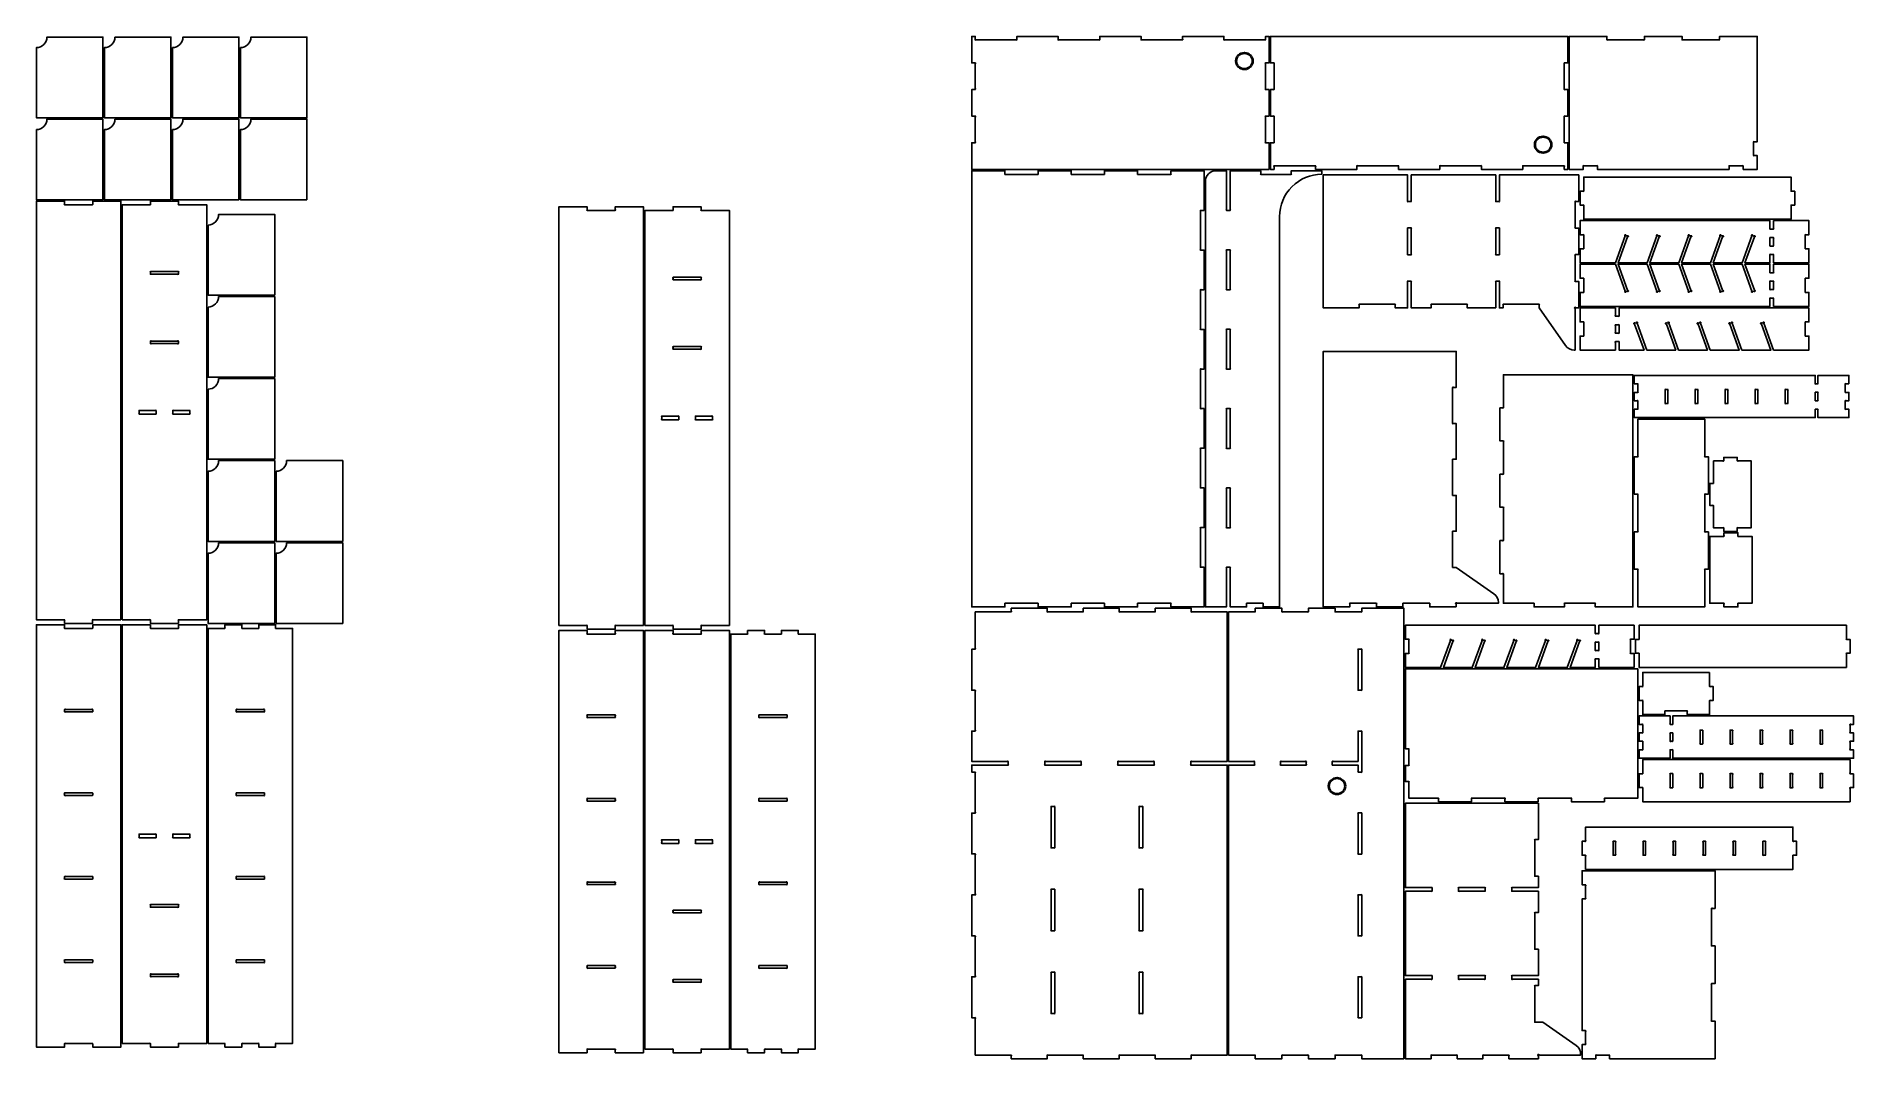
# Model space of a CAD drawing. Header units: millimetres. Extents: x 430 to 9034, y -5038 to -196.
import ezdxf

# ---------------------------------------------------------------- set-up
doc = ezdxf.new("R2010")
doc.units = ezdxf.units.MM
doc.header["$LTSCALE"] = 12.7
doc.layers.get('0').update_dxf_attribs({"linetype": 'CONTINUOUS'})
doc.layers.add('Visible', color=7, linetype='CONTINUOUS', lineweight=40)

msp = doc.modelspace()

# ---------------------------------------------------------------- linework, layer by layer
for points in [[(745.6, -581.1), (430.2, -581.1), (430.2, -248.9, 0.414214), (480.2, -198.9), (745.6, -198.9)], [(802.1, -198.9), (1067.6, -198.9), (1067.6, -581.1), (752.1, -581.1), (752.1, -248.9, 0.414214)], [(1074.1, -248.9, 0.414214), (1124.1, -198.9), (1389.5, -198.9), (1389.5, -581.1), (1074.1, -581.1)], [(1396, -248.9, 0.414214), (1446, -198.9), (1711.4, -198.9), (1711.4, -581.1), (1396, -581.1)], [(5068.2, -213, 0.183086), (5067.9, -212.9), (4879.8, -212.9, 0.183086), (4879.4, -213, -0.940716), (4875.2, -208.8, 0.183086), (4875.3, -208.4), (4875.3, -195.7), (4858.5, -195.7), (4858.5, -321.7), (4871.3, -321.7, 0.183086), (4871.6, -321.5, -0.940716), (4875.8, -325.8, 0.183086), (4875.7, -326.1), (4875.7, -443.2, 0.183086), (4875.8, -443.6, -0.940716), (4871.6, -447.8, 0.183086), (4871.3, -447.7), (4858.5, -447.7), (4858.5, -573.7), (4871.3, -573.7, 0.183086), (4871.6, -573.5, -0.940716), (4875.8, -577.8, 0.183086), (4875.7, -578.1), (4875.7, -695.2, 0.183086), (4875.8, -695.6, -0.940716), (4871.6, -699.8, 0.183086), (4871.3, -699.7), (4858.5, -699.7), (4858.5, -825.7), (6266.5, -825.7), (6266.5, -699.7), (6253.8, -699.7, 0.183086), (6253.4, -699.8, -0.940716), (6249.2, -695.6, 0.183086), (6249.3, -695.2), (6249.3, -578.1, 0.183086), (6249.2, -577.8, -0.940716), (6253.4, -573.5, 0.183086), (6253.8, -573.7), (6266.5, -573.7), (6266.5, -447.7), (6253.8, -447.7, 0.183086), (6253.4, -447.8, -0.940716), (6249.2, -443.6, 0.183086), (6249.3, -443.2), (6249.3, -326.1, 0.183086), (6249.2, -325.8, -0.940716), (6253.4, -321.5, 0.183086), (6253.8, -321.7), (6266.5, -321.7), (6266.5, -195.7), (6249.7, -195.7), (6249.7, -208.4, 0.183086), (6249.8, -208.8, -0.940716), (6245.6, -213, 0.183086), (6245.3, -212.9), (6057.1, -212.9, 0.183086), (6056.8, -213, -0.940716), (6052.6, -208.8, 0.183086), (6052.7, -208.4), (6052.7, -195.7), (5857.3, -195.7), (5857.3, -208.4, 0.183086), (5857.4, -208.8, -0.940716), (5853.1, -213, 0.183086), (5852.8, -212.9), (5664.7, -212.9, 0.183086), (5664.3, -213, -0.940716), (5660.1, -208.8, 0.183086), (5660.2, -208.4), (5660.2, -195.7), (5464.8, -195.7), (5464.8, -208.4, 0.183086), (5464.9, -208.8, -0.940716), (5460.7, -213, 0.183086), (5460.4, -212.9), (5272.2, -212.9, 0.183086), (5271.9, -213, -0.940716), (5267.6, -208.8, 0.183086), (5267.8, -208.4), (5267.8, -195.7), (5072.3, -195.7), (5072.3, -208.4, 0.183086), (5072.5, -208.8, -0.940716)], [(6293.9, -808.3, 0.183086), (6294.3, -808.5), (6482.4, -808.5, 0.183086), (6482.7, -808.3, -0.940716), (6487, -812.6, 0.183086), (6486.8, -812.9), (6486.8, -825.7), (6682.3, -825.7), (6682.3, -812.9, 0.183086), (6682.1, -812.6, -0.940716), (6686.4, -808.3, 0.183086), (6686.7, -808.5), (6874.9, -808.5, 0.183086), (6875.2, -808.3, -0.940716), (6879.4, -812.6, 0.183086), (6879.3, -812.9), (6879.3, -825.7), (7074.7, -825.7), (7074.7, -812.9, 0.183086), (7074.6, -812.6, -0.940716), (7078.8, -808.3, 0.183086), (7079.2, -808.5), (7267.3, -808.5, 0.183086), (7267.6, -808.3, -0.940716), (7271.9, -812.6, 0.183086), (7271.8, -812.9), (7271.8, -825.7), (7467.2, -825.7), (7467.2, -812.9, 0.183086), (7467.1, -812.6, -0.940716), (7471.3, -808.3, 0.183086), (7471.6, -808.5), (7659.8, -808.5, 0.183086), (7660.1, -808.3, -0.940716), (7664.3, -812.6, 0.183086), (7664.2, -812.9), (7664.2, -825.7), (7681, -825.7), (7681, -699.7), (7668.3, -699.7, 0.183086), (7667.9, -699.8, -0.940716), (7663.7, -695.6, 0.183086), (7663.8, -695.2), (7663.8, -578.1, 0.183086), (7663.7, -577.8, -0.940716), (7667.9, -573.5, 0.183086), (7668.3, -573.7), (7681, -573.7), (7681, -447.7), (7668.3, -447.7, 0.183086), (7667.9, -447.8, -0.940716), (7663.7, -443.6, 0.183086), (7663.8, -443.2), (7663.8, -326.1, 0.183086), (7663.7, -325.8, -0.940716), (7667.9, -321.5, 0.183086), (7668.3, -321.7), (7681, -321.7), (7681, -195.7), (6273, -195.7), (6273, -321.7), (6285.8, -321.7, 0.183086), (6286.1, -321.5, -0.940716), (6290.3, -325.8, 0.183086), (6290.2, -326.1), (6290.2, -443.2, 0.183086), (6290.3, -443.6, -0.940716), (6286.1, -447.8, 0.183086), (6285.8, -447.7), (6273, -447.7), (6273, -573.7), (6285.8, -573.7, 0.183086), (6286.1, -573.5, -0.940716), (6290.3, -577.8, 0.183086), (6290.2, -578.1), (6290.2, -695.2, 0.183086), (6290.3, -695.6, -0.940716), (6286.1, -699.8, 0.183086), (6285.8, -699.7), (6273, -699.7), (6273, -825.7), (6289.8, -825.7), (6289.8, -812.9, 0.183086), (6289.7, -812.6, -0.940716)], [(8510.8, -825.7), (8577.5, -825.7), (8577.5, -760.3), (8564.8, -760.3, 0.183086), (8564.4, -760.5, -0.940716), (8560.2, -756.2, 0.183086), (8560.3, -755.9), (8560.3, -699.4, 0.183086), (8560.2, -699.1, -0.940716), (8564.4, -694.9, 0.183086), (8564.8, -695), (8577.5, -695), (8577.5, -195.7), (8399.5, -195.7), (8399.5, -208.4, 0.183086), (8399.6, -208.8, -0.940716), (8395.4, -213, 0.183086), (8395.1, -212.9), (8226, -212.9, 0.183086), (8225.6, -213, -0.940716), (8221.4, -208.8, 0.183086), (8221.5, -208.4), (8221.5, -195.7), (8043.5, -195.7), (8043.5, -208.4, 0.183086), (8043.6, -208.8, -0.940716), (8039.4, -213, 0.183086), (8039.1, -212.9), (7870, -212.9, 0.183086), (7869.6, -213, -0.940716), (7865.4, -208.8, 0.183086), (7865.5, -208.4), (7865.5, -195.7), (7687.5, -195.7), (7687.5, -825.7), (7754.2, -825.7), (7754.2, -812.9, 0.183086), (7754.1, -812.6, -0.940716), (7758.3, -808.3, 0.183086), (7758.6, -808.5), (7816.4, -808.5, 0.183086), (7816.7, -808.3, -0.940716), (7821, -812.6, 0.183086), (7820.8, -812.9), (7820.8, -825.7), (8444.2, -825.7), (8444.2, -812.9, 0.183086), (8444.1, -812.6, -0.940716), (8448.3, -808.3, 0.183086), (8448.6, -808.5), (8506.4, -808.5, 0.183086), (8506.7, -808.3, -0.940716), (8511, -812.6, 0.183086), (8510.8, -812.9)], [(430.2, -637.6, 0.414214), (480.2, -587.6), (745.6, -587.6), (745.6, -969.8), (430.2, -969.8)], [(802.1, -587.6), (1067.6, -587.6), (1067.6, -969.8), (752.1, -969.8), (752.1, -637.6, 0.414214)], [(1074.1, -637.6, 0.414214), (1124.1, -587.6), (1389.5, -587.6), (1389.5, -969.8), (1074.1, -969.8)], [(1711.4, -969.8), (1711.4, -587.6), (1446, -587.6, -0.414214), (1396, -637.6), (1396, -969.8)], [(5801.4, -832.2), (5801.4, -844.9, 0.183086), (5801.5, -845.3, -0.940716), (5797.3, -849.5, 0.183086), (5796.9, -849.4), (5648.7, -849.4, 0.183086), (5648.3, -849.5, -0.940716), (5644.1, -845.3, 0.183086), (5644.2, -844.9), (5644.2, -832.2), (5487.1, -832.2), (5487.1, -844.9, 0.183086), (5487.2, -845.3, -0.940716), (5483, -849.5, 0.183086), (5482.6, -849.4), (5334.4, -849.4, 0.183086), (5334.1, -849.5, -0.940716), (5329.8, -845.3, 0.183086), (5329.9, -844.9), (5329.9, -832.2), (5172.8, -832.2), (5172.8, -844.9, 0.183086), (5172.9, -845.3, -0.940716), (5168.7, -849.5, 0.183086), (5168.4, -849.4), (5020.1, -849.4, 0.183086), (5019.8, -849.5, -0.940716), (5015.5, -845.3, 0.183086), (5015.7, -844.9), (5015.7, -832.2), (4858.5, -832.2), (4858.5, -2898.2), (5015.7, -2898.2), (5015.7, -2885.4, 0.183086), (5015.5, -2885.1, -0.940716), (5019.8, -2880.8, 0.183086), (5020.1, -2881), (5168.4, -2881, 0.183086), (5168.7, -2880.8, -0.940716), (5172.9, -2885.1, 0.183086), (5172.8, -2885.4), (5172.8, -2898.2), (5329.9, -2898.2), (5329.9, -2885.4, 0.183086), (5329.8, -2885.1, -0.940716), (5334.1, -2880.8, 0.183086), (5334.4, -2881), (5482.6, -2881, 0.183086), (5483, -2880.8, -0.940716), (5487.2, -2885.1, 0.183086), (5487.1, -2885.4), (5487.1, -2898.2), (5644.2, -2898.2), (5644.2, -2885.4, 0.183086), (5644.1, -2885.1, -0.940716), (5648.3, -2880.8, 0.183086), (5648.7, -2881), (5796.9, -2881, 0.183086), (5797.3, -2880.8, -0.940716), (5801.5, -2885.1, 0.183086), (5801.4, -2885.4), (5801.4, -2898.2), (5958.5, -2898.2), (5958.5, -2710.3), (5945.8, -2710.3, 0.183086), (5945.4, -2710.5, -0.940716), (5941.2, -2706.2, 0.183086), (5941.3, -2705.9), (5941.3, -2527, 0.183086), (5941.2, -2526.6, -0.940716), (5945.4, -2522.4, 0.183086), (5945.8, -2522.5), (5958.5, -2522.5), (5958.5, -2334.7), (5945.8, -2334.7, 0.183086), (5945.4, -2334.8, -0.940716), (5941.2, -2330.6, 0.183086), (5941.3, -2330.3), (5941.3, -2151.3, 0.183086), (5941.2, -2151, -0.940716), (5945.4, -2146.8, 0.183086), (5945.8, -2146.9), (5958.5, -2146.9), (5958.5, -1959.1), (5945.8, -1959.1, 0.183086), (5945.4, -1959.2, -0.940716), (5941.2, -1955, 0.183086), (5941.3, -1954.6), (5941.3, -1775.7, 0.183086), (5941.2, -1775.4, -0.940716), (5945.4, -1771.1, 0.183086), (5945.8, -1771.3), (5958.5, -1771.3), (5958.5, -1583.4), (5945.8, -1583.4, 0.183086), (5945.4, -1583.6, -0.940716), (5941.2, -1579.3, 0.183086), (5941.3, -1579), (5941.3, -1400.1, 0.183086), (5941.2, -1399.7, -0.940716), (5945.4, -1395.5, 0.183086), (5945.8, -1395.6), (5958.5, -1395.6), (5958.5, -1207.8), (5945.8, -1207.8, 0.183086), (5945.4, -1207.9, -0.940716), (5941.2, -1203.7, 0.183086), (5941.3, -1203.4), (5941.3, -1024.4, 0.183086), (5941.2, -1024.1, -0.940716), (5945.4, -1019.9, 0.183086), (5945.8, -1020), (5958.5, -1020), (5958.5, -832.2)], [(6068.9, -1020.5, -0.183086), (6069.3, -1020.4), (6077.8, -1020.4, -0.183086), (6078.1, -1020.5, 0.940716), (6082.3, -1016.3, -0.183086), (6082.2, -1015.9), (6082.2, -832.2), (6226.8, -832.2), (6226.8, -844.9, -0.183086), (6226.7, -845.3, 0.940716), (6230.9, -849.5, -0.183086), (6231.3, -849.4), (6367, -849.4, -0.183086), (6367.3, -849.5, 0.940716), (6371.5, -845.3, -0.183086), (6371.4, -844.9), (6371.4, -832.2), (6516, -832.2), (6516, -849.2, 0.414214), (6316, -1049.2), (6316, -2898.2), (6238.1, -2898.2), (6238.1, -2885.4, -0.183086), (6238.2, -2885.1, 0.940716), (6234, -2880.8, -0.183086), (6233.6, -2881), (6164.6, -2881, -0.183086), (6164.3, -2880.8, 0.940716), (6160, -2885.1, -0.183086), (6160.1, -2885.4), (6160.1, -2898.2), (6082.2, -2898.2), (6082.2, -2714.4, -0.183086), (6082.3, -2714.1, 0.940716), (6078.1, -2709.8, -0.183086), (6077.8, -2709.9), (6069.3, -2709.9, -0.183086), (6068.9, -2709.8, 0.940716), (6064.7, -2714.1, -0.183086), (6064.8, -2714.4), (6064.8, -2898.2), (5965, -2898.2), (5965, -882.2, -0.414214), (6015, -832.2), (6064.8, -832.2), (6064.8, -1015.9, -0.183086), (6064.7, -1016.3, 0.940716)], [(7339.3, -1481.7), (7339.3, -1359.7, 0.183086), (7339.2, -1359.4, -0.940716), (7343.4, -1355.1, 0.183086), (7343.8, -1355.3), (7352.3, -1355.3, 0.183086), (7352.6, -1355.1, -0.940716), (7356.8, -1359.4, 0.183086), (7356.7, -1359.7), (7356.7, -1481.7), (7374.1, -1481.7), (7374.1, -1468.9, 0.183086), (7374, -1468.6, -0.940716), (7378.2, -1464.3, 0.183086), (7378.6, -1464.5), (7540.9, -1464.5, 0.183086), (7541.2, -1464.3, -0.940716), (7545.4, -1468.6, 0.183086), (7545.3, -1468.9), (7545.3, -1481.7), (7670.4, -1660.3, 0.244735), (7711.3, -1681.7), (7715.3, -1681.7), (7715.3, -1488.4, 0.213422), (7713.3, -1483.9, -1.05728), (7717.6, -1479.7, 0.213422), (7722, -1481.7), (7732.5, -1481.7), (7732.5, -1356.1), (7719.8, -1356.1, 0.183086), (7719.4, -1356.2, -0.940716), (7715.2, -1352, 0.183086), (7715.3, -1351.6), (7715.3, -1233.7, 0.183086), (7715.2, -1233.4, -0.940716), (7719.4, -1229.1, 0.183086), (7719.8, -1229.3), (7732.5, -1229.3), (7732.5, -1104.1), (7719.8, -1104.1, 0.183086), (7719.4, -1104.2, -0.940716), (7715.2, -1100, 0.183086), (7715.3, -1099.6), (7715.3, -981.7, 0.183086), (7715.2, -981.4, -0.940716), (7719.4, -977.1, 0.183086), (7719.8, -977.3), (7732.5, -977.3), (7732.5, -851.7), (7356.7, -851.7), (7356.7, -973.6, 0.183086), (7356.8, -974, -0.940716), (7352.6, -978.2, 0.183086), (7352.3, -978.1), (7343.8, -978.1, 0.183086), (7343.4, -978.2, -0.940716), (7339.2, -974, 0.183086), (7339.3, -973.6), (7339.3, -851.7), (6939.7, -851.7), (6939.7, -973.6, 0.183086), (6939.8, -974, -0.940716), (6935.6, -978.2, 0.183086), (6935.3, -978.1), (6926.8, -978.1, 0.183086), (6926.4, -978.2, -0.940716), (6922.2, -974, 0.183086), (6922.3, -973.6), (6922.3, -851.7), (6522.5, -851.7), (6522.5, -1481.7), (6692.5, -1481.7), (6692.5, -1468.9, 0.183086), (6692.4, -1468.6, -0.940716), (6696.6, -1464.3, 0.183086), (6697, -1464.5), (6859.3, -1464.5, 0.183086), (6859.6, -1464.3, -0.940716), (6863.8, -1468.6, 0.183086), (6863.7, -1468.9), (6863.7, -1481.7), (6922.3, -1481.7), (6922.3, -1359.7, 0.183086), (6922.2, -1359.4, -0.940716), (6926.4, -1355.1, 0.183086), (6926.8, -1355.3), (6935.3, -1355.3, 0.183086), (6935.6, -1355.1, -0.940716), (6939.8, -1359.4, 0.183086), (6939.7, -1359.7), (6939.7, -1481.7), (7033.3, -1481.7), (7033.3, -1468.9, 0.183086), (7033.2, -1468.6, -0.940716), (7037.4, -1464.3, 0.183086), (7037.8, -1464.5), (7200.1, -1464.5, 0.183086), (7200.4, -1464.3, -0.940716), (7204.6, -1468.6, 0.183086), (7204.5, -1468.9), (7204.5, -1481.7)], [(7751.8, -995.1), (7739, -995.1), (7739, -929.2), (7751.8, -929.2, -0.183086), (7752.1, -929.4, 0.940716), (7756.3, -925.1, -0.183086), (7756.2, -924.8), (7756.2, -862.2), (8737.8, -862.2), (8737.8, -924.8, -0.183086), (8737.7, -925.1, 0.940716), (8741.9, -929.4, -0.183086), (8742.3, -929.2), (8755, -929.2), (8755, -995.1), (8742.3, -995.1, -0.183086), (8741.9, -995, 0.940716), (8737.7, -999.2, -0.183086), (8737.8, -999.5), (8737.8, -1062.2), (7756.2, -1062.2), (7756.2, -999.5, -0.183086), (7756.3, -999.2, 0.940716), (7752.1, -995, -0.183086)], [(830.2, -2959.1), (830.2, -976.3), (696.9, -976.3), (696.9, -989, 0.183086), (697, -989.4, -0.940716), (692.7, -993.6, 0.183086), (692.4, -993.5), (568, -993.5, 0.183086), (567.6, -993.6, -0.940716), (563.4, -989.4, 0.183086), (563.5, -989), (563.5, -976.3), (430.2, -976.3), (430.2, -2959.1), (559.5, -2959.1, 0.183086), (559.8, -2959, -0.940716), (564.1, -2963.2, 0.183086), (563.9, -2963.5), (563.9, -2976.3), (696.5, -2976.3), (696.5, -2963.5, 0.183086), (696.3, -2963.2, -0.940716), (700.6, -2959, 0.183086), (700.9, -2959.1)], [(966, -993.5), (836.7, -993.5), (836.7, -2959.1), (966, -2959.1, 0.183086), (966.3, -2959, -0.940716), (970.6, -2963.2, 0.183086), (970.4, -2963.5), (970.4, -2976.3), (1103, -2976.3), (1103, -2963.5, 0.183086), (1102.8, -2963.2, -0.940716), (1107.1, -2959, 0.183086), (1107.4, -2959.1), (1236.7, -2959.1), (1236.7, -993.5), (1107.4, -993.5, 0.183086), (1107.1, -993.6, -0.940716), (1102.8, -989.4, 0.183086), (1103, -989), (1103, -976.3), (970.4, -976.3), (970.4, -989, 0.183086), (970.6, -989.4, -0.940716), (966.3, -993.6, 0.183086)], [(3171.1, -2990.3, 0.183086), (3170.9, -2990, -0.940716), (3175.2, -2985.8, 0.183086), (3175.5, -2985.9), (3304.6, -2985.9), (3304.6, -1002.9), (3171.3, -1002.9), (3171.3, -1015.6, 0.183086), (3171.4, -1016, -0.940716), (3167.2, -1020.2, 0.183086), (3166.8, -1020.1), (3042.4, -1020.1, 0.183086), (3042, -1020.2, -0.940716), (3037.8, -1016, 0.183086), (3037.9, -1015.6), (3037.9, -1002.9), (2904.6, -1002.9), (2904.6, -2985.9), (3033.7, -2985.9, 0.183086), (3034, -2985.8, -0.940716), (3038.3, -2990, 0.183086), (3038.1, -2990.3), (3038.1, -3002.9), (3171.1, -3002.9)], [(3582, -1019.9, 0.183086), (3581.7, -1020, -0.940716), (3577.4, -1015.8, 0.183086), (3577.6, -1015.4), (3577.6, -1002.9), (3444.6, -1002.9), (3444.6, -1015.4, 0.183086), (3444.8, -1015.8, -0.940716), (3440.5, -1020, 0.183086), (3440.2, -1019.9), (3311.1, -1019.9), (3311.1, -2985.9), (3440.2, -2985.9, 0.183086), (3440.5, -2985.8, -0.940716), (3444.8, -2990, 0.183086), (3444.6, -2990.3), (3444.6, -3002.9), (3577.6, -3002.9), (3577.6, -2990.3, 0.183086), (3577.4, -2990, -0.940716), (3581.7, -2985.8, 0.183086), (3582, -2985.9), (3711.1, -2985.9), (3711.1, -1019.9)], [(1243.2, -1089.3, 0.414214), (1293.2, -1039.3), (1558.6, -1039.3), (1558.6, -1421.5), (1243.2, -1421.5)], [(6939.8, -1226, -0.940716), (6935.6, -1230.2, 0.183086), (6935.3, -1230.1), (6926.8, -1230.1, 0.183086), (6926.4, -1230.2, -0.940716), (6922.2, -1226, 0.183086), (6922.3, -1225.6), (6922.3, -1107.7, 0.183086), (6922.2, -1107.4, -0.940716), (6926.4, -1103.1, 0.183086), (6926.8, -1103.3), (6935.3, -1103.3, 0.183086), (6935.6, -1103.1, -0.940716), (6939.8, -1107.4, 0.183086), (6939.7, -1107.7), (6939.7, -1225.6, 0.183086)], [(7339.2, -1107.4, -0.940716), (7343.4, -1103.1, 0.183086), (7343.8, -1103.3), (7352.3, -1103.3, 0.183086), (7352.6, -1103.1, -0.940716), (7356.8, -1107.4, 0.183086), (7356.7, -1107.7), (7356.7, -1225.6, 0.183086), (7356.8, -1226, -0.940716), (7352.6, -1230.2, 0.183086), (7352.3, -1230.1), (7343.8, -1230.1, 0.183086), (7343.4, -1230.2, -0.940716), (7339.2, -1226, 0.183086), (7339.3, -1225.6), (7339.3, -1107.7, 0.183086)], [(7756.2, -1197.6), (7756.2, -1139.8, -0.183086), (7756.3, -1139.4, 0.940716), (7752.1, -1135.2, -0.183086), (7751.8, -1135.3), (7739, -1135.3), (7739, -1068.7), (8637.8, -1068.7), (8637.8, -1104.2, -0.183086), (8637.7, -1104.6, 0.940716), (8641.9, -1108.8, -0.183086), (8642.3, -1108.7), (8650.8, -1108.7, -0.183086), (8651.1, -1108.8, 0.940716), (8655.3, -1104.6, -0.183086), (8655.2, -1104.2), (8655.2, -1068.7), (8822, -1068.7), (8822, -1135.3), (8809.3, -1135.3, -0.183086), (8808.9, -1135.2, 0.940716), (8804.7, -1139.4, -0.183086), (8804.8, -1139.8), (8804.8, -1197.6, -0.183086), (8804.7, -1197.9, 0.940716), (8808.9, -1202.1, -0.183086), (8809.3, -1202), (8822, -1202), (8822, -1268.7), (8655.2, -1268.7), (8655.2, -1233.1, -0.183086), (8655.3, -1232.8, 0.940716), (8651.1, -1228.5, -0.183086), (8650.8, -1228.7), (8642.3, -1228.7, -0.183086), (8641.9, -1228.5, 0.940716), (8637.7, -1232.8, -0.183086), (8637.8, -1233.1), (8637.8, -1268.7), (8519, -1268.7), (8563.8, -1145.5, 2.414214), (8562, -1141.6), (8556, -1139.4, 2.414214), (8552.2, -1141.2), (8505.8, -1268.7), (8369, -1268.7), (8413.8, -1145.5, 2.414214), (8412, -1141.6), (8406, -1139.4, 2.414214), (8402.2, -1141.2), (8355.8, -1268.7), (8219, -1268.7), (8263.8, -1145.5, 2.414214), (8262, -1141.6), (8256, -1139.4, 2.414214), (8252.2, -1141.2), (8205.8, -1268.7), (8069, -1268.7), (8113.8, -1145.5, 2.414214), (8112, -1141.6), (8106, -1139.4, 2.414214), (8102.2, -1141.2), (8055.8, -1268.7), (7919, -1268.7), (7963.8, -1145.5, 2.414214), (7962, -1141.6), (7956, -1139.4, 2.414214), (7952.2, -1141.2), (7905.8, -1268.7), (7739, -1268.7), (7739, -1202), (7751.8, -1202, -0.183086), (7752.1, -1202.1, 0.940716), (7756.3, -1197.9, -0.183086)], [(8637.7, -1184.6, 0.183086), (8637.8, -1184.2), (8637.8, -1153.1, 0.183086), (8637.7, -1152.8, -0.940716), (8641.9, -1148.5, 0.183086), (8642.3, -1148.7), (8650.8, -1148.7, 0.183086), (8651.1, -1148.5, -0.940716), (8655.3, -1152.8, 0.183086), (8655.2, -1153.1), (8655.2, -1184.2, 0.183086), (8655.3, -1184.6, -0.940716), (8651.1, -1188.8, 0.183086), (8650.8, -1188.7), (8642.3, -1188.7, 0.183086), (8641.9, -1188.8, -0.940716)], [(6082.3, -1391.9, -0.940716), (6078.1, -1396.1, 0.183086), (6077.8, -1396), (6069.3, -1396, 0.183086), (6068.9, -1396.1, -0.940716), (6064.7, -1391.9, 0.183086), (6064.8, -1391.6), (6064.8, -1211.8, 0.183086), (6064.7, -1211.5, -0.940716), (6068.9, -1207.3, 0.183086), (6069.3, -1207.4), (6077.8, -1207.4, 0.183086), (6078.1, -1207.3, -0.940716), (6082.3, -1211.5, 0.183086), (6082.2, -1211.8), (6082.2, -1391.6, 0.183086)], [(8505.8, -1275.2), (8552.2, -1402.6, 2.414214), (8556, -1404.4), (8562, -1402.2, 2.414214), (8563.8, -1398.4), (8519, -1275.2), (8637.8, -1275.2), (8637.8, -1310.7, -0.183086), (8637.7, -1311.1, 0.940716), (8641.9, -1315.3, -0.183086), (8642.3, -1315.2), (8650.8, -1315.2, -0.183086), (8651.1, -1315.3, 0.940716), (8655.3, -1311.1, -0.183086), (8655.2, -1310.7), (8655.2, -1275.2), (8822, -1275.2), (8822, -1341.8), (8809.3, -1341.8, -0.183086), (8808.9, -1341.7, 0.940716), (8804.7, -1345.9, -0.183086), (8804.8, -1346.3), (8804.8, -1404.1, -0.183086), (8804.7, -1404.4, 0.940716), (8808.9, -1408.6, -0.183086), (8809.3, -1408.5), (8822, -1408.5), (8822, -1475.2), (8655.2, -1475.2), (8655.2, -1439.6, -0.183086), (8655.3, -1439.3, 0.940716), (8651.1, -1435, -0.183086), (8650.8, -1435.2), (8642.3, -1435.2, -0.183086), (8641.9, -1435, 0.940716), (8637.7, -1439.3, -0.183086), (8637.8, -1439.6), (8637.8, -1475.2), (7739, -1475.2), (7739, -1408.5), (7751.8, -1408.5, -0.183086), (7752.1, -1408.6, 0.940716), (7756.3, -1404.4, -0.183086), (7756.2, -1404.1), (7756.2, -1346.3, -0.183086), (7756.3, -1345.9, 0.940716), (7752.1, -1341.7, -0.183086), (7751.8, -1341.8), (7739, -1341.8), (7739, -1275.2), (7905.8, -1275.2), (7952.2, -1402.6, 2.414214), (7956, -1404.4), (7962, -1402.2, 2.414214), (7963.8, -1398.4), (7919, -1275.2), (8055.8, -1275.2), (8102.2, -1402.6, 2.414214), (8106, -1404.4), (8112, -1402.2, 2.414214), (8113.8, -1398.4), (8069, -1275.2), (8205.8, -1275.2), (8252.2, -1402.6, 2.414214), (8256, -1404.4), (8262, -1402.2, 2.414214), (8263.8, -1398.4), (8219, -1275.2), (8355.8, -1275.2), (8402.2, -1402.6, 2.414214), (8406, -1404.4), (8412, -1402.2, 2.414214), (8413.8, -1398.4), (8369, -1275.2)], [(1103.4, -1314.4), (1103.4, -1317.9, 0.183086), (1103.5, -1318.2, -0.940716), (1099.2, -1322.4, 0.183086), (1098.9, -1322.3), (974.5, -1322.3, 0.183086), (974.1, -1322.4, -0.940716), (969.9, -1318.2, 0.183086), (970, -1317.9), (970, -1314.4, 0.183086), (969.9, -1314, -0.940716), (974.1, -1309.8, 0.183086), (974.5, -1309.9), (1098.9, -1309.9, 0.183086), (1099.2, -1309.8, -0.940716), (1103.5, -1314, 0.183086)], [(3444.4, -1344.5), (3444.4, -1341, 0.183086), (3444.3, -1340.6, -0.940716), (3448.5, -1336.4, 0.183086), (3448.9, -1336.5), (3573.3, -1336.5, 0.183086), (3573.7, -1336.4, -0.940716), (3577.9, -1340.6, 0.183086), (3577.8, -1341), (3577.8, -1344.5, 0.183086), (3577.9, -1344.8, -0.940716), (3573.7, -1349, 0.183086), (3573.3, -1348.9), (3448.9, -1348.9, 0.183086), (3448.5, -1349, -0.940716), (3444.3, -1344.8, 0.183086)], [(8651.1, -1395.3, 0.183086), (8650.8, -1395.2), (8642.3, -1395.2, 0.183086), (8641.9, -1395.3, -0.940716), (8637.7, -1391.1, 0.183086), (8637.8, -1390.7), (8637.8, -1359.6, 0.183086), (8637.7, -1359.3, -0.940716), (8641.9, -1355, 0.183086), (8642.3, -1355.2), (8650.8, -1355.2, 0.183086), (8651.1, -1355, -0.940716), (8655.3, -1359.3, 0.183086), (8655.2, -1359.6), (8655.2, -1390.7, 0.183086), (8655.3, -1391.1, -0.940716)], [(1243.2, -1478, 0.414214), (1293.2, -1428), (1558.6, -1428), (1558.6, -1810.2), (1243.2, -1810.2)], [(8449, -1554.6, 2.414214), (8447.2, -1558.5), (8492, -1681.7), (8355.2, -1681.7), (8308.8, -1554.2, 2.414214), (8305, -1552.4), (8299, -1554.6, 2.414214), (8297.2, -1558.5), (8342, -1681.7), (8205.2, -1681.7), (8158.8, -1554.2, 2.414214), (8155, -1552.4), (8149, -1554.6, 2.414214), (8147.2, -1558.5), (8192, -1681.7), (8055.2, -1681.7), (8008.8, -1554.2, 2.414214), (8005, -1552.4), (7999, -1554.6, 2.414214), (7997.2, -1558.5), (8042, -1681.7), (7923.2, -1681.7), (7923.2, -1646.1, -0.183086), (7923.3, -1645.8, 0.940716), (7919.1, -1641.5, -0.183086), (7918.8, -1641.7), (7910.3, -1641.7, -0.183086), (7909.9, -1641.5, 0.940716), (7905.7, -1645.8, -0.183086), (7905.8, -1646.1), (7905.8, -1681.7), (7739, -1681.7), (7739, -1615), (7751.8, -1615, -0.183086), (7752.1, -1615.1, 0.940716), (7756.3, -1610.9, -0.183086), (7756.2, -1610.6), (7756.2, -1552.8, -0.183086), (7756.3, -1552.4, 0.940716), (7752.1, -1548.2, -0.183086), (7751.8, -1548.3), (7739, -1548.3), (7739, -1481.7), (7905.8, -1481.7), (7905.8, -1517.2, -0.183086), (7905.7, -1517.6, 0.940716), (7909.9, -1521.8, -0.183086), (7910.3, -1521.7), (7918.8, -1521.7, -0.183086), (7919.1, -1521.8, 0.940716), (7923.3, -1517.6, -0.183086), (7923.2, -1517.2), (7923.2, -1481.7), (8822, -1481.7), (8822, -1548.3), (8809.3, -1548.3, -0.183086), (8808.9, -1548.2, 0.940716), (8804.7, -1552.4, -0.183086), (8804.8, -1552.8), (8804.8, -1610.6, -0.183086), (8804.7, -1610.9, 0.940716), (8808.9, -1615.1, -0.183086), (8809.3, -1615), (8822, -1615), (8822, -1681.7), (8655.2, -1681.7), (8608.8, -1554.2, 2.414214), (8605, -1552.4), (8599, -1554.6, 2.414214), (8597.2, -1558.5), (8642, -1681.7), (8505.2, -1681.7), (8458.8, -1554.2, 2.414214), (8455, -1552.4)], [(6082.3, -1767.5, -0.940716), (6078.1, -1771.8, 0.183086), (6077.8, -1771.7), (6069.3, -1771.7, 0.183086), (6068.9, -1771.8, -0.940716), (6064.7, -1767.5, 0.183086), (6064.8, -1767.2), (6064.8, -1587.5, 0.183086), (6064.7, -1587.1, -0.940716), (6068.9, -1582.9, 0.183086), (6069.3, -1583), (6077.8, -1583, 0.183086), (6078.1, -1582.9, -0.940716), (6082.3, -1587.1, 0.183086), (6082.2, -1587.5), (6082.2, -1767.2, 0.183086)], [(7909.9, -1561.5, 0.183086), (7910.3, -1561.7), (7918.8, -1561.7, 0.183086), (7919.1, -1561.5, -0.940716), (7923.3, -1565.8, 0.183086), (7923.2, -1566.1), (7923.2, -1597.2, 0.183086), (7923.3, -1597.6, -0.940716), (7919.1, -1601.8, 0.183086), (7918.8, -1601.7), (7910.3, -1601.7, 0.183086), (7909.9, -1601.8, -0.940716), (7905.7, -1597.6, 0.183086), (7905.8, -1597.2), (7905.8, -1566.1, 0.183086), (7905.7, -1565.8, -0.940716)], [(1103.4, -1643.2), (1103.4, -1646.7, 0.183086), (1103.5, -1647, -0.940716), (1099.2, -1651.3, 0.183086), (1098.9, -1651.1), (974.5, -1651.1, 0.183086), (974.1, -1651.3, -0.940716), (969.9, -1647, 0.183086), (970, -1646.7), (970, -1643.2, 0.183086), (969.9, -1642.9, -0.940716), (974.1, -1638.6, 0.183086), (974.5, -1638.7), (1098.9, -1638.7, 0.183086), (1099.2, -1638.6, -0.940716), (1103.5, -1642.9, 0.183086)], [(3444.3, -1673.6, 0.183086), (3444.4, -1673.3), (3444.4, -1669.8, 0.183086), (3444.3, -1669.5, -0.940716), (3448.5, -1665.2, 0.183086), (3448.9, -1665.4), (3573.3, -1665.4, 0.183086), (3573.7, -1665.2, -0.940716), (3577.9, -1669.5, 0.183086), (3577.8, -1669.8), (3577.8, -1673.3, 0.183086), (3577.9, -1673.6, -0.940716), (3573.7, -1677.9, 0.183086), (3573.3, -1677.8), (3448.9, -1677.8, 0.183086), (3448.5, -1677.9, -0.940716)], [(7152.5, -2898.2), (7152.5, -2887.7, 0.213422), (7150.5, -2883.2, -1.05728), (7154.8, -2879, 0.213422), (7159.2, -2881), (7352.5, -2881), (7352.5, -2877, 0.244735), (7331.2, -2836), (7152.5, -2711), (7139.8, -2711, 0.183086), (7139.4, -2711.1, -0.940716), (7135.2, -2706.9, 0.183086), (7135.3, -2706.5), (7135.3, -2544.2, 0.183086), (7135.2, -2543.9, -0.940716), (7139.4, -2539.6, 0.183086), (7139.8, -2539.8), (7152.5, -2539.8), (7152.5, -2370.2), (7139.8, -2370.2, 0.183086), (7139.4, -2370.3, -0.940716), (7135.2, -2366.1, 0.183086), (7135.3, -2365.7), (7135.3, -2203.4, 0.183086), (7135.2, -2203.1, -0.940716), (7139.4, -2198.8, 0.183086), (7139.8, -2199), (7152.5, -2199), (7152.5, -2029.4), (7139.8, -2029.4, 0.183086), (7139.4, -2029.5, -0.940716), (7135.2, -2025.3, 0.183086), (7135.3, -2024.9), (7135.3, -1862.6, 0.183086), (7135.2, -1862.3, -0.940716), (7139.4, -1858, 0.183086), (7139.8, -1858.2), (7152.5, -1858.2), (7152.5, -1688.2), (6522.5, -1688.2), (6522.5, -2898.2), (6648.1, -2898.2), (6648.1, -2885.4, 0.183086), (6648, -2885.1, -0.940716), (6652.2, -2880.8, 0.183086), (6652.6, -2881), (6770.5, -2881, 0.183086), (6770.8, -2880.8, -0.940716), (6775, -2885.1, 0.183086), (6774.9, -2885.4), (6774.9, -2898.2), (6900.1, -2898.2), (6900.1, -2885.4, 0.183086), (6900, -2885.1, -0.940716), (6904.2, -2880.8, 0.183086), (6904.6, -2881), (7022.5, -2881, 0.183086), (7022.8, -2880.8, -0.940716), (7027, -2885.1, 0.183086), (7026.9, -2885.4), (7026.9, -2898.2)], [(7376.2, -2745.1), (7376.2, -2881), (7516.8, -2881, 0.183086), (7517.1, -2880.8, -0.940716), (7521.3, -2885.1, 0.183086), (7521.2, -2885.4), (7521.2, -2898.2), (7665, -2898.2), (7665, -2885.4, 0.183086), (7664.9, -2885.1, -0.940716), (7669.1, -2880.8, 0.183086), (7669.5, -2881), (7806, -2881, 0.183086), (7806.3, -2880.8, -0.940716), (7810.5, -2885.1, 0.183086), (7810.4, -2885.4), (7810.4, -2898.2), (7989, -2898.2), (7989, -1798.2), (7376.2, -1798.2), (7376.2, -1951.3, 0.183086), (7376.3, -1951.6, -0.940716), (7372.1, -1955.8, 0.183086), (7371.8, -1955.7), (7359, -1955.7), (7359, -2112.1), (7371.8, -2112.1, 0.183086), (7372.1, -2111.9, -0.940716), (7376.3, -2116.2, 0.183086), (7376.2, -2116.5), (7376.2, -2265.6, 0.183086), (7376.3, -2265.9, -0.940716), (7372.1, -2270.1, 0.183086), (7371.8, -2270), (7359, -2270), (7359, -2426.3), (7371.8, -2426.3, 0.183086), (7372.1, -2426.2, -0.940716), (7376.3, -2430.4, 0.183086), (7376.2, -2430.8), (7376.2, -2579.8, 0.183086), (7376.3, -2580.2, -0.940716), (7372.1, -2584.4, 0.183086), (7371.8, -2584.3), (7359, -2584.3), (7359, -2740.6), (7371.8, -2740.6, 0.183086), (7372.1, -2740.5, -0.940716), (7376.3, -2744.7, 0.183086)], [(9011.5, -1841.3), (8998.8, -1841.3, -0.183086), (8998.4, -1841.1, 0.940716), (8994.2, -1845.4, -0.183086), (8994.3, -1845.7), (8994.3, -1877.6, -0.183086), (8994.2, -1878, 0.940716), (8998.4, -1882.2, -0.183086), (8998.8, -1882.1), (9011.5, -1882.1), (9011.5, -1921.3), (8998.8, -1921.3, -0.183086), (8998.4, -1921.1, 0.940716), (8994.2, -1925.4, -0.183086), (8994.3, -1925.7), (8994.3, -1957.6, -0.183086), (8994.2, -1958, 0.940716), (8998.4, -1962.2, -0.183086), (8998.8, -1962.1), (9011.5, -1962.1), (9011.5, -2001.7), (8864.7, -2001.7), (8864.7, -1966.1, -0.183086), (8864.8, -1965.8, 0.940716), (8860.6, -1961.5, -0.183086), (8860.3, -1961.7), (8856.8, -1961.7, -0.183086), (8856.4, -1961.5, 0.940716), (8852.2, -1965.8, -0.183086), (8852.3, -1966.1), (8852.3, -2001.7), (7995.5, -2001.7), (7995.5, -1962.1), (8008.3, -1962.1, -0.183086), (8008.6, -1962.2, 0.940716), (8012.8, -1958, -0.183086), (8012.7, -1957.6), (8012.7, -1925.7, -0.183086), (8012.8, -1925.4, 0.940716), (8008.6, -1921.1, -0.183086), (8008.3, -1921.3), (7995.5, -1921.3), (7995.5, -1882.1), (8008.3, -1882.1, -0.183086), (8008.6, -1882.2, 0.940716), (8012.8, -1878, -0.183086), (8012.7, -1877.6), (8012.7, -1845.7, -0.183086), (8012.8, -1845.4, 0.940716), (8008.6, -1841.1, -0.183086), (8008.3, -1841.3), (7995.5, -1841.3), (7995.5, -1801.7), (8852.3, -1801.7), (8852.3, -1837.2, -0.183086), (8852.2, -1837.6, 0.940716), (8856.4, -1841.8, -0.183086), (8856.8, -1841.7), (8860.3, -1841.7, -0.183086), (8860.6, -1841.8, 0.940716), (8864.8, -1837.6, -0.183086), (8864.7, -1837.2), (8864.7, -1801.7), (9011.5, -1801.7)], [(1243.2, -1866.7, 0.414214), (1293.2, -1816.7), (1558.6, -1816.7), (1558.6, -2198.9), (1243.2, -2198.9)], [(8146.8, -1868.3), (8150.3, -1868.3, 0.183086), (8150.6, -1868.2, -0.940716), (8154.8, -1872.4, 0.183086), (8154.7, -1872.8), (8154.7, -1930.6, 0.183086), (8154.8, -1930.9, -0.940716), (8150.6, -1935.1, 0.183086), (8150.3, -1935), (8146.8, -1935, 0.183086), (8146.4, -1935.1, -0.940716), (8142.2, -1930.9, 0.183086), (8142.3, -1930.6), (8142.3, -1872.8, 0.183086), (8142.2, -1872.4, -0.940716), (8146.4, -1868.2, 0.183086)], [(8288.8, -1868.3), (8292.3, -1868.3, 0.183086), (8292.6, -1868.2, -0.940716), (8296.8, -1872.4, 0.183086), (8296.7, -1872.8), (8296.7, -1930.6, 0.183086), (8296.8, -1930.9, -0.940716), (8292.6, -1935.1, 0.183086), (8292.3, -1935), (8288.8, -1935, 0.183086), (8288.4, -1935.1, -0.940716), (8284.2, -1930.9, 0.183086), (8284.3, -1930.6), (8284.3, -1872.8, 0.183086), (8284.2, -1872.4, -0.940716), (8288.4, -1868.2, 0.183086)], [(8430.4, -1868.2, 0.183086), (8430.8, -1868.3), (8434.3, -1868.3, 0.183086), (8434.6, -1868.2, -0.940716), (8438.8, -1872.4, 0.183086), (8438.7, -1872.8), (8438.7, -1930.6, 0.183086), (8438.8, -1930.9, -0.940716), (8434.6, -1935.1, 0.183086), (8434.3, -1935), (8430.8, -1935, 0.183086), (8430.4, -1935.1, -0.940716), (8426.2, -1930.9, 0.183086), (8426.3, -1930.6), (8426.3, -1872.8, 0.183086), (8426.2, -1872.4, -0.940716)], [(8572.4, -1868.2, 0.183086), (8572.8, -1868.3), (8576.3, -1868.3, 0.183086), (8576.6, -1868.2, -0.940716), (8580.8, -1872.4, 0.183086), (8580.7, -1872.8), (8580.7, -1930.6, 0.183086), (8580.8, -1930.9, -0.940716), (8576.6, -1935.1, 0.183086), (8576.3, -1935), (8572.8, -1935, 0.183086), (8572.4, -1935.1, -0.940716), (8568.2, -1930.9, 0.183086), (8568.3, -1930.6), (8568.3, -1872.8, 0.183086), (8568.2, -1872.4, -0.940716)], [(8714.8, -1868.3), (8718.3, -1868.3, 0.183086), (8718.6, -1868.2, -0.940716), (8722.8, -1872.4, 0.183086), (8722.7, -1872.8), (8722.7, -1930.6, 0.183086), (8722.8, -1930.9, -0.940716), (8718.6, -1935.1, 0.183086), (8718.3, -1935), (8714.8, -1935, 0.183086), (8714.4, -1935.1, -0.940716), (8710.2, -1930.9, 0.183086), (8710.3, -1930.6), (8710.3, -1872.8, 0.183086), (8710.2, -1872.4, -0.940716), (8714.4, -1868.2, 0.183086)], [(8852.2, -1885.8, -0.940716), (8856.4, -1881.5, 0.183086), (8856.8, -1881.7), (8860.3, -1881.7, 0.183086), (8860.6, -1881.5, -0.940716), (8864.8, -1885.8, 0.183086), (8864.7, -1886.1), (8864.7, -1917.2, 0.183086), (8864.8, -1917.6, -0.940716), (8860.6, -1921.8, 0.183086), (8860.3, -1921.7), (8856.8, -1921.7, 0.183086), (8856.4, -1921.8, -0.940716), (8852.2, -1917.6, 0.183086), (8852.3, -1917.2), (8852.3, -1886.1, 0.183086)], [(920.7, -1967.6, -0.183086), (920.4, -1967.5, 0.940716), (916.2, -1971.7, -0.183086), (916.3, -1972), (916.3, -1980.5, -0.183086), (916.2, -1980.9, 0.940716), (920.4, -1985.1, -0.183086), (920.7, -1985), (992.7, -1985, -0.183086), (993, -1985.1, 0.940716), (997.2, -1980.9, -0.183086), (997.1, -1980.5), (997.1, -1972, -0.183086), (997.2, -1971.7, 0.940716), (993, -1967.5, -0.183086), (992.7, -1967.6)], [(1080.4, -1967.5, 0.183086), (1080.7, -1967.6), (1152.7, -1967.6, 0.183086), (1153, -1967.5, -0.940716), (1157.2, -1971.7, 0.183086), (1157.1, -1972), (1157.1, -1980.5, 0.183086), (1157.2, -1980.9, -0.940716), (1153, -1985.1, 0.183086), (1152.7, -1985), (1080.7, -1985, 0.183086), (1080.4, -1985.1, -0.940716), (1076.2, -1980.9, 0.183086), (1076.3, -1980.5), (1076.3, -1972, 0.183086), (1076.2, -1971.7, -0.940716)], [(6082.3, -2143.2, -0.940716), (6078.1, -2147.4, 0.183086), (6077.8, -2147.3), (6069.3, -2147.3, 0.183086), (6068.9, -2147.4, -0.940716), (6064.7, -2143.2, 0.183086), (6064.8, -2142.9), (6064.8, -1963.1, 0.183086), (6064.7, -1962.8, -0.940716), (6068.9, -1958.5, 0.183086), (6069.3, -1958.7), (6077.8, -1958.7, 0.183086), (6078.1, -1958.5, -0.940716), (6082.3, -1962.8, 0.183086), (6082.2, -1963.1), (6082.2, -2142.9, 0.183086)], [(3394.8, -2011.7, -0.940716), (3390.6, -2007.5, 0.183086), (3390.7, -2007.1), (3390.7, -1998.6, 0.183086), (3390.6, -1998.3, -0.940716), (3394.8, -1994.1, 0.183086), (3395.1, -1994.2), (3467.1, -1994.2, 0.183086), (3467.4, -1994.1, -0.940716), (3471.6, -1998.3, 0.183086), (3471.5, -1998.6), (3471.5, -2007.1, 0.183086), (3471.6, -2007.5, -0.940716), (3467.4, -2011.7, 0.183086), (3467.1, -2011.6), (3395.1, -2011.6, 0.183086)], [(3555.1, -1994.2, -0.183086), (3554.8, -1994.1, 0.940716), (3550.6, -1998.3, -0.183086), (3550.7, -1998.6), (3550.7, -2007.1, -0.183086), (3550.6, -2007.5, 0.940716), (3554.8, -2011.7, -0.183086), (3555.1, -2011.6), (3627.1, -2011.6, -0.183086), (3627.4, -2011.7, 0.940716), (3631.6, -2007.5, -0.183086), (3631.5, -2007.1), (3631.5, -1998.6, -0.183086), (3631.6, -1998.3, 0.940716), (3627.4, -1994.1, -0.183086), (3627.1, -1994.2)], [(8329.3, -2724.2, 0.183086), (8329.2, -2723.9, -0.940716), (8333.4, -2719.6, 0.183086), (8333.8, -2719.8), (8346.5, -2719.8), (8346.5, -2542.6), (8333.8, -2542.6, 0.183086), (8333.4, -2542.7, -0.940716), (8329.2, -2538.5, 0.183086), (8329.3, -2538.1), (8329.3, -2368.2, 0.183086), (8329.2, -2367.9, -0.940716), (8333.4, -2363.6, 0.183086), (8333.8, -2363.8), (8346.5, -2363.8), (8346.5, -2186.6), (8333.8, -2186.6, 0.183086), (8333.4, -2186.7, -0.940716), (8329.2, -2182.5, 0.183086), (8329.3, -2182.1), (8329.3, -2008.2), (8012.7, -2008.2), (8012.7, -2182.1, 0.183086), (8012.8, -2182.5, -0.940716), (8008.6, -2186.7, 0.183086), (8008.3, -2186.6), (7995.5, -2186.6), (7995.5, -2363.8), (8008.3, -2363.8, 0.183086), (8008.6, -2363.6, -0.940716), (8012.8, -2367.9, 0.183086), (8012.7, -2368.2), (8012.7, -2538.1, 0.183086), (8012.8, -2538.5, -0.940716), (8008.6, -2542.7, 0.183086), (8008.3, -2542.6), (7995.5, -2542.6), (7995.5, -2719.8), (8008.3, -2719.8, 0.183086), (8008.6, -2719.6, -0.940716), (8012.8, -2723.9, 0.183086), (8012.7, -2724.2), (8012.7, -2898.2), (8329.3, -2898.2)], [(1558.6, -2205.4), (1293.2, -2205.4, -0.414214), (1243.2, -2255.4), (1243.2, -2587.6), (1558.6, -2587.6)], [(1565.1, -2255.4, 0.414214), (1615.1, -2205.4), (1880.6, -2205.4), (1880.6, -2587.6), (1565.1, -2587.6)], [(8370.2, -2206.9), (8370.2, -2308.4, 0.183086), (8370.3, -2308.7, -0.940716), (8366.1, -2312.9, 0.183086), (8365.8, -2312.8), (8353, -2312.8), (8353, -2417.5), (8365.8, -2417.5, 0.183086), (8366.1, -2417.4, -0.940716), (8370.3, -2421.6, 0.183086), (8370.2, -2422), (8370.2, -2523.5), (8414.3, -2523.5, 0.183086), (8414.6, -2523.3, -0.940716), (8418.9, -2527.6, 0.183086), (8418.7, -2527.9), (8418.7, -2540.7), (8483.3, -2540.7), (8483.3, -2527.9, 0.183086), (8483.2, -2527.6, -0.940716), (8487.4, -2523.3, 0.183086), (8487.7, -2523.5), (8549, -2523.5), (8549, -2206.9), (8487.7, -2206.9, 0.183086), (8487.4, -2207, -0.940716), (8483.2, -2202.8, 0.183086), (8483.3, -2202.4), (8483.3, -2189.7), (8418.7, -2189.7), (8418.7, -2202.4, 0.183086), (8418.9, -2202.8, -0.940716), (8414.6, -2207, 0.183086), (8414.3, -2206.9)], [(6082.3, -2518.8, -0.940716), (6078.1, -2523.1, 0.183086), (6077.8, -2522.9), (6069.3, -2522.9, 0.183086), (6068.9, -2523.1, -0.940716), (6064.7, -2518.8, 0.183086), (6064.8, -2518.5), (6064.8, -2338.8, 0.183086), (6064.7, -2338.4, -0.940716), (6068.9, -2334.2, 0.183086), (6069.3, -2334.3), (6077.8, -2334.3, 0.183086), (6078.1, -2334.2, -0.940716), (6082.3, -2338.4, 0.183086), (6082.2, -2338.8), (6082.2, -2518.5, 0.183086)], [(8420.2, -2885.1, 0.940716), (8416, -2880.8, -0.183086), (8415.6, -2881), (8353, -2881), (8353, -2564.4), (8415.6, -2564.4, -0.183086), (8416, -2564.5, 0.940716), (8420.2, -2560.3, -0.183086), (8420.1, -2559.9), (8420.1, -2547.2), (8485.9, -2547.2), (8485.9, -2559.9, -0.183086), (8485.8, -2560.3, 0.940716), (8490.1, -2564.5, -0.183086), (8490.4, -2564.4), (8553, -2564.4), (8553, -2881), (8490.4, -2881, -0.183086), (8490.1, -2880.8, 0.940716), (8485.8, -2885.1, -0.183086), (8485.9, -2885.4), (8485.9, -2898.2), (8420.1, -2898.2), (8420.1, -2885.4, -0.183086)], [(1293.2, -2594.1), (1558.6, -2594.1), (1558.6, -2976.3), (1243.2, -2976.3), (1243.2, -2644.1, 0.414214)], [(1615.1, -2594.1), (1880.6, -2594.1), (1880.6, -2976.3), (1565.1, -2976.3), (1565.1, -2644.1, 0.414214)], [(5382.8, -5020.3, -0.940716), (5387, -5024.6, 0.183086), (5386.9, -5024.9), (5386.9, -5037.7), (5557.3, -5037.7), (5557.3, -5024.9, 0.183086), (5557.2, -5024.6, -0.940716), (5561.4, -5020.3, 0.183086), (5561.8, -5020.5), (5723.3, -5020.5, 0.183086), (5723.6, -5020.3, -0.940716), (5727.8, -5024.6, 0.183086), (5727.7, -5024.9), (5727.7, -5037.7), (5898.1, -5037.7), (5898.1, -5024.9, 0.183086), (5898, -5024.6, -0.940716), (5902.2, -5020.3, 0.183086), (5902.6, -5020.5), (6068.5, -5020.5), (6068.5, -3646.9), (5900.1, -3646.9, 0.183086), (5899.8, -3647, -0.940716), (5895.5, -3642.8, 0.183086), (5895.7, -3642.4), (5895.7, -3633.9, 0.183086), (5895.5, -3633.6, -0.940716), (5899.8, -3629.3, 0.183086), (5900.1, -3629.5), (6068.5, -3629.5), (6068.5, -2921.9), (5902.6, -2921.9, 0.183086), (5902.2, -2922, -0.940716), (5898, -2917.8, 0.183086), (5898.1, -2917.4), (5898.1, -2904.7), (5727.7, -2904.7), (5727.7, -2917.4, 0.183086), (5727.8, -2917.8, -0.940716), (5723.6, -2922, 0.183086), (5723.3, -2921.9), (5561.8, -2921.9, 0.183086), (5561.4, -2922, -0.940716), (5557.2, -2917.8, 0.183086), (5557.3, -2917.4), (5557.3, -2904.7), (5386.9, -2904.7), (5386.9, -2917.4, 0.183086), (5387, -2917.8, -0.940716), (5382.8, -2922, 0.183086), (5382.5, -2921.9), (5221, -2921.9, 0.183086), (5220.6, -2922, -0.940716), (5216.4, -2917.8, 0.183086), (5216.5, -2917.4), (5216.5, -2904.7), (5046.1, -2904.7), (5046.1, -2917.4, 0.183086), (5046.2, -2917.8, -0.940716), (5042, -2922, 0.183086), (5041.7, -2921.9), (4875.7, -2921.9), (4875.7, -3094.1, 0.183086), (4875.8, -3094.5, -0.940716), (4871.6, -3098.7, 0.183086), (4871.3, -3098.6), (4858.5, -3098.6), (4858.5, -3292.5), (4871.3, -3292.5, 0.183086), (4871.6, -3292.4, -0.940716), (4875.8, -3296.6, 0.183086), (4875.7, -3296.9), (4875.7, -3482, 0.183086), (4875.8, -3482.3, -0.940716), (4871.6, -3486.5, 0.183086), (4871.3, -3486.4), (4858.5, -3486.4), (4858.5, -3629.5), (5026.9, -3629.5, 0.183086), (5027.3, -3629.3, -0.940716), (5031.5, -3633.6, 0.183086), (5031.4, -3633.9), (5031.4, -3642.4, 0.183086), (5031.5, -3642.8, -0.940716), (5027.3, -3647, 0.183086), (5026.9, -3646.9), (4858.5, -3646.9), (4858.5, -3680.3), (4871.3, -3680.3, 0.183086), (4871.6, -3680.2, -0.940716), (4875.8, -3684.4, 0.183086), (4875.7, -3684.7), (4875.7, -3869.8, 0.183086), (4875.8, -3870.1, -0.940716), (4871.6, -3874.3, 0.183086), (4871.3, -3874.2), (4858.5, -3874.2), (4858.5, -4068.1), (4871.3, -4068.1, 0.183086), (4871.6, -4068, -0.940716), (4875.8, -4072.2, 0.183086), (4875.7, -4072.6), (4875.7, -4257.6, 0.183086), (4875.8, -4257.9, -0.940716), (4871.6, -4262.2, 0.183086), (4871.3, -4262), (4858.5, -4262), (4858.5, -4455.9), (4871.3, -4455.9, 0.183086), (4871.6, -4455.8, -0.940716), (4875.8, -4460, 0.183086), (4875.7, -4460.4), (4875.7, -4645.4, 0.183086), (4875.8, -4645.7, -0.940716), (4871.6, -4650, 0.183086), (4871.3, -4649.8), (4858.5, -4649.8), (4858.5, -4843.8), (4871.3, -4843.8, 0.183086), (4871.6, -4843.6, -0.940716), (4875.8, -4847.9, 0.183086), (4875.7, -4848.2), (4875.7, -5020.5), (5041.7, -5020.5, 0.183086), (5042, -5020.3, -0.940716), (5046.2, -5024.6, 0.183086), (5046.1, -5024.9), (5046.1, -5037.7), (5216.5, -5037.7), (5216.5, -5024.9, 0.183086), (5216.4, -5024.6, -0.940716), (5220.6, -5020.3, 0.183086), (5221, -5020.5), (5382.5, -5020.5, 0.183086)], [(6705.1, -5024.6, 0.183086), (6705, -5024.9), (6705.2, -5024.9), (6705.2, -5037.7), (6905, -5037.7), (6905, -2904.7), (6705.2, -2904.7), (6705.2, -2917.4), (6705, -2917.4, 0.183086), (6705.1, -2917.8, -0.940716), (6700.9, -2922, 0.183086), (6700.6, -2921.9), (6583.5, -2921.9, 0.183086), (6583.1, -2922, -0.940716), (6578.9, -2917.8, 0.183086), (6579, -2917.4), (6579, -2904.7), (6453, -2904.7), (6453, -2917.4, 0.183086), (6453.1, -2917.8, -0.940716), (6448.9, -2922, 0.183086), (6448.6, -2921.9), (6331.5, -2921.9, 0.183086), (6331.1, -2922, -0.940716), (6326.9, -2917.8, 0.183086), (6327, -2917.4), (6327, -2904.7), (6201, -2904.7), (6201, -2917.4, 0.183086), (6201.1, -2917.8, -0.940716), (6196.9, -2922, 0.183086), (6196.6, -2921.9), (6075, -2921.9), (6075, -3629.5), (6193.1, -3629.5, 0.183086), (6193.5, -3629.3, -0.940716), (6197.7, -3633.6, 0.183086), (6197.6, -3633.9), (6197.6, -3642.4, 0.183086), (6197.7, -3642.8, -0.940716), (6193.5, -3647, 0.183086), (6193.1, -3646.9), (6075, -3646.9), (6075, -5020.5), (6196.6, -5020.5, 0.183086), (6196.9, -5020.3, -0.940716), (6201.1, -5024.6, 0.183086), (6201, -5024.9), (6201, -5037.7), (6327, -5037.7), (6327, -5024.9, 0.183086), (6326.9, -5024.6, -0.940716), (6331.1, -5020.3, 0.183086), (6331.5, -5020.5), (6448.6, -5020.5, 0.183086), (6448.9, -5020.3, -0.940716), (6453.1, -5024.6, 0.183086), (6453, -5024.9), (6453, -5037.7), (6579, -5037.7), (6579, -5024.9, 0.183086), (6578.9, -5024.6, -0.940716), (6583.1, -5020.3, 0.183086), (6583.5, -5020.5), (6700.6, -5020.5, 0.183086), (6700.9, -5020.3, -0.940716)], [(696.9, -2982.8), (830.2, -2982.8), (830.2, -4982.8), (696.9, -4982.8), (696.9, -4970, -0.183086), (697, -4969.7, 0.940716), (692.7, -4965.5, -0.183086), (692.4, -4965.6), (568, -4965.6, -0.183086), (567.6, -4965.5, 0.940716), (563.4, -4969.7, -0.183086), (563.5, -4970), (563.5, -4982.8), (430.2, -4982.8), (430.2, -2982.8), (563.5, -2982.8), (563.5, -2995.5, -0.183086), (563.4, -2995.9, 0.940716), (567.6, -3000.1, -0.183086), (568, -3000), (692.4, -3000, -0.183086), (692.7, -3000.1, 0.940716), (697, -2995.9, -0.183086), (696.9, -2995.5)], [(970, -2982.8), (836.7, -2982.8), (836.7, -4965.6), (966, -4965.6, 0.183086), (966.3, -4965.5, -0.940716), (970.6, -4969.7, 0.183086), (970.4, -4970), (970.4, -4982.8), (1103, -4982.8), (1103, -4970, 0.183086), (1102.8, -4969.7, -0.940716), (1107.1, -4965.5, 0.183086), (1107.4, -4965.6), (1236.7, -4965.6), (1236.7, -2982.8), (1103.4, -2982.8), (1103.4, -2995.5, 0.183086), (1103.5, -2995.9, -0.940716), (1099.2, -3000.1, 0.183086), (1098.9, -3000), (974.5, -3000, 0.183086), (974.1, -3000.1, -0.940716), (969.9, -2995.9, 0.183086), (970, -2995.5)], [(1479.1, -3000.1, 0.940716), (1483.3, -2995.9, -0.183086), (1483.2, -2995.5), (1483.2, -2982.8), (1563.2, -2982.8), (1563.2, -2995.5, -0.183086), (1563.1, -2995.9, 0.940716), (1567.3, -3000.1, -0.183086), (1567.6, -3000), (1643.2, -3000), (1643.2, -4965.6), (1567.6, -4965.6, -0.183086), (1567.3, -4965.5, 0.940716), (1563.1, -4969.7, -0.183086), (1563.2, -4970), (1563.2, -4982.8), (1483.2, -4982.8), (1483.2, -4970, -0.183086), (1483.3, -4969.7, 0.940716), (1479.1, -4965.5, -0.183086), (1478.8, -4965.6), (1407.6, -4965.6, -0.183086), (1407.3, -4965.5, 0.940716), (1403.1, -4969.7, -0.183086), (1403.2, -4970), (1403.2, -4982.8), (1323.2, -4982.8), (1323.2, -4970, -0.183086), (1323.3, -4969.7, 0.940716), (1319.1, -4965.5, -0.183086), (1318.8, -4965.6), (1243.2, -4965.6), (1243.2, -3000), (1318.8, -3000, -0.183086), (1319.1, -3000.1, 0.940716), (1323.3, -2995.9, -0.183086), (1323.2, -2995.5), (1323.2, -2982.8), (1403.2, -2982.8), (1403.2, -2995.5, -0.183086), (1403.1, -2995.9, 0.940716), (1407.3, -3000.1, -0.183086), (1407.6, -3000), (1478.8, -3000, -0.183086)], [(3037.9, -3022.1), (3037.9, -3009.4), (2904.6, -3009.4), (2904.6, -5009.4), (3037.9, -5009.4), (3037.9, -4996.6, 0.183086), (3037.8, -4996.3, -0.940716), (3042, -4992.1, 0.183086), (3042.4, -4992.2), (3166.8, -4992.2, 0.183086), (3167.2, -4992.1, -0.940716), (3171.4, -4996.3, 0.183086), (3171.3, -4996.6), (3171.3, -5009.4), (3304.6, -5009.4), (3304.6, -3009.4), (3171.3, -3009.4), (3171.3, -3022.1, 0.183086), (3171.4, -3022.5, -0.940716), (3167.2, -3026.7, 0.183086), (3166.8, -3026.6), (3042.4, -3026.6, 0.183086), (3042, -3026.7, -0.940716), (3037.8, -3022.5, 0.183086)], [(3577.8, -3009.4), (3577.8, -3022.1, 0.183086), (3577.9, -3022.5, -0.940716), (3573.7, -3026.7, 0.183086), (3573.3, -3026.6), (3448.9, -3026.6, 0.183086), (3448.5, -3026.7, -0.940716), (3444.3, -3022.5, 0.183086), (3444.4, -3022.1), (3444.4, -3009.4), (3311.1, -3009.4), (3311.1, -4992.4), (3440.2, -4992.4, 0.183086), (3440.5, -4992.3, -0.940716), (3444.8, -4996.5, 0.183086), (3444.6, -4996.8), (3444.6, -5009.4), (3577.6, -5009.4), (3577.6, -4996.8, 0.183086), (3577.4, -4996.5, -0.940716), (3581.7, -4992.3, 0.183086), (3582, -4992.4), (3711.1, -4992.4), (3711.1, -3009.4)], [(3797.6, -3009.4), (3877.6, -3009.4), (3877.6, -3022.1, -0.183086), (3877.5, -3022.5, 0.940716), (3881.7, -3026.7, -0.183086), (3882, -3026.6), (3953.2, -3026.6, -0.183086), (3953.5, -3026.7, 0.940716), (3957.7, -3022.5, -0.183086), (3957.6, -3022.1), (3957.6, -3009.4), (4037.6, -3009.4), (4037.6, -3022.1, -0.183086), (4037.5, -3022.5, 0.940716), (4041.7, -3026.7, -0.183086), (4042, -3026.6), (4117.6, -3026.6), (4117.6, -4992.2), (4042, -4992.2, -0.183086), (4041.7, -4992.1, 0.940716), (4037.5, -4996.3, -0.183086), (4037.6, -4996.6), (4037.6, -5009.4), (3957.6, -5009.4), (3957.6, -4996.6, -0.183086), (3957.7, -4996.3, 0.940716), (3953.5, -4992.1, -0.183086), (3953.2, -4992.2), (3882, -4992.2, -0.183086), (3881.7, -4992.1, 0.940716), (3877.5, -4996.3, -0.183086), (3877.6, -4996.6), (3877.6, -5009.4), (3797.6, -5009.4), (3797.6, -4996.6, -0.183086), (3797.7, -4996.3, 0.940716), (3793.5, -4992.1, -0.183086), (3793.2, -4992.2), (3717.6, -4992.2), (3717.6, -3026.6), (3793.2, -3026.6, -0.183086), (3793.5, -3026.7, 0.940716), (3797.7, -3022.5, -0.183086), (3797.6, -3022.1)], [(6924.3, -3118), (6911.5, -3118), (6911.5, -3184.7), (7078.3, -3184.7), (7124.7, -3057.2, -2.414214), (7128.5, -3055.4), (7134.5, -3057.6, -2.414214), (7136.3, -3061.5), (7091.5, -3184.7), (7228.3, -3184.7), (7274.7, -3057.2, -2.414214), (7278.5, -3055.4), (7284.5, -3057.6, -2.414214), (7286.3, -3061.5), (7241.5, -3184.7), (7378.3, -3184.7), (7424.7, -3057.2, -2.414214), (7428.5, -3055.4), (7434.5, -3057.6, -2.414214), (7436.3, -3061.5), (7391.5, -3184.7), (7528.3, -3184.7), (7574.7, -3057.2, -2.414214), (7578.5, -3055.4), (7584.5, -3057.6, -2.414214), (7586.3, -3061.5), (7541.5, -3184.7), (7678.3, -3184.7), (7724.7, -3057.2, -2.414214), (7728.5, -3055.4), (7734.5, -3057.6, -2.414214), (7736.3, -3061.5), (7691.5, -3184.7), (7810.3, -3184.7), (7810.3, -3149.1, 0.183086), (7810.2, -3148.8, -0.940716), (7814.4, -3144.5, 0.183086), (7814.8, -3144.7), (7823.3, -3144.7, 0.183086), (7823.6, -3144.5, -0.940716), (7827.8, -3148.8, 0.183086), (7827.7, -3149.1), (7827.7, -3184.7), (7994.5, -3184.7), (7994.5, -3118), (7981.8, -3118, 0.183086), (7981.4, -3118.1, -0.940716), (7977.2, -3113.9, 0.183086), (7977.3, -3113.6), (7977.3, -3055.8, 0.183086), (7977.2, -3055.4, -0.940716), (7981.4, -3051.2, 0.183086), (7981.8, -3051.3), (7994.5, -3051.3), (7994.5, -2984.7), (7827.7, -2984.7), (7827.7, -3020.2, 0.183086), (7827.8, -3020.6, -0.940716), (7823.6, -3024.8, 0.183086), (7823.3, -3024.7), (7814.8, -3024.7, 0.183086), (7814.4, -3024.8, -0.940716), (7810.2, -3020.6, 0.183086), (7810.3, -3020.2), (7810.3, -2984.7), (6911.5, -2984.7), (6911.5, -3051.3), (6924.3, -3051.3, 0.183086), (6924.6, -3051.2, -0.940716), (6928.8, -3055.4, 0.183086), (6928.7, -3055.8), (6928.7, -3113.6, 0.183086), (6928.8, -3113.9, -0.940716), (6924.6, -3118.1, 0.183086)], [(8999.8, -2984.7), (8018.2, -2984.7), (8018.2, -3047.3, 0.183086), (8018.3, -3047.6, -0.940716), (8014.1, -3051.9, 0.183086), (8013.8, -3051.7), (8001, -3051.7), (8001, -3117.6), (8013.8, -3117.6, 0.183086), (8014.1, -3117.5, -0.940716), (8018.3, -3121.7, 0.183086), (8018.2, -3122), (8018.2, -3184.7), (8999.8, -3184.7), (8999.8, -3122, 0.183086), (8999.7, -3121.7, -0.940716), (9003.9, -3117.5, 0.183086), (9004.3, -3117.6), (9017, -3117.6), (9017, -3051.7), (9004.3, -3051.7, 0.183086), (9003.9, -3051.9, -0.940716), (8999.7, -3047.6, 0.183086), (8999.8, -3047.3)], [(6687.7, -3102.3, -0.940716), (6691.9, -3098, 0.183086), (6692.3, -3098.2), (6700.8, -3098.2, 0.183086), (6701.1, -3098, -0.940716), (6705.3, -3102.3, 0.183086), (6705.2, -3102.6), (6705.2, -3288.4, 0.183086), (6705.3, -3288.8, -0.940716), (6701.1, -3293, 0.183086), (6700.8, -3292.9), (6692.3, -3292.9, 0.183086), (6691.9, -3293, -0.940716), (6687.7, -3288.8, 0.183086), (6687.8, -3288.4), (6687.8, -3102.6, 0.183086)], [(7823.6, -3104.8, 0.183086), (7823.3, -3104.7), (7814.8, -3104.7, 0.183086), (7814.4, -3104.8, -0.940716), (7810.2, -3100.6, 0.183086), (7810.3, -3100.2), (7810.3, -3069.1, 0.183086), (7810.2, -3068.8, -0.940716), (7814.4, -3064.5, 0.183086), (7814.8, -3064.7), (7823.3, -3064.7, 0.183086), (7823.6, -3064.5, -0.940716), (7827.8, -3068.8, 0.183086), (7827.7, -3069.1), (7827.7, -3100.2, 0.183086), (7827.8, -3100.6, -0.940716)], [(7697.6, -3808.4), (7697.6, -3821.2), (7854, -3821.2), (7854, -3808.4, 0.183086), (7853.8, -3808.1, -0.940716), (7858.1, -3803.8, 0.183086), (7858.4, -3804), (8011.5, -3804), (8011.5, -3191.2), (6911.5, -3191.2), (6911.5, -3569.8), (6924.3, -3569.8, 0.183086), (6924.6, -3569.6, -0.940716), (6928.8, -3573.9, 0.183086), (6928.7, -3574.2), (6928.7, -3644.1, 0.183086), (6928.8, -3644.4, -0.940716), (6924.6, -3648.6, 0.183086), (6924.3, -3648.5), (6911.5, -3648.5), (6911.5, -3725.6), (6924.3, -3725.6, 0.183086), (6924.6, -3725.5, -0.940716), (6928.8, -3729.7, 0.183086), (6928.7, -3730.1), (6928.7, -3804), (7064.6, -3804, 0.183086), (7064.9, -3803.8, -0.940716), (7069.2, -3808.1, 0.183086), (7069.1, -3808.4), (7069.1, -3821.2), (7225.4, -3821.2), (7225.4, -3808.4, 0.183086), (7225.3, -3808.1, -0.940716), (7229.5, -3803.8, 0.183086), (7229.8, -3804), (7378.9, -3804, 0.183086), (7379.2, -3803.8, -0.940716), (7383.5, -3808.1, 0.183086), (7383.3, -3808.4), (7383.3, -3821.2), (7539.7, -3821.2), (7539.7, -3808.4, 0.183086), (7539.6, -3808.1, -0.940716), (7543.8, -3803.8, 0.183086), (7544.1, -3804), (7693.2, -3804, 0.183086), (7693.5, -3803.8, -0.940716), (7697.8, -3808.1, 0.183086)], [(8351.8, -3208.2), (8035.2, -3208.2), (8035.2, -3270.8, 0.183086), (8035.3, -3271.1, -0.940716), (8031.1, -3275.4, 0.183086), (8030.8, -3275.2), (8018, -3275.2), (8018, -3341.1), (8030.8, -3341.1, 0.183086), (8031.1, -3341, -0.940716), (8035.3, -3345.2, 0.183086), (8035.2, -3345.5), (8035.2, -3408.2), (8140.7, -3408.2), (8140.7, -3395.4, 0.183086), (8140.6, -3395.1, -0.940716), (8144.9, -3390.8, 0.183086), (8145.2, -3391), (8241.8, -3391, 0.183086), (8242.2, -3390.8, -0.940716), (8246.4, -3395.1, 0.183086), (8246.3, -3395.4), (8246.3, -3408.2), (8351.8, -3408.2), (8351.8, -3345.5, 0.183086), (8351.7, -3345.2, -0.940716), (8355.9, -3341, 0.183086), (8356.3, -3341.1), (8369, -3341.1), (8369, -3275.2), (8356.3, -3275.2, 0.183086), (8355.9, -3275.4, -0.940716), (8351.7, -3271.1, 0.183086), (8351.8, -3270.8)], [(563.5, -3387.6), (563.5, -3391.1, -0.183086), (563.4, -3391.5, 0.940716), (567.6, -3395.7, -0.183086), (568, -3395.6), (692.4, -3395.6, -0.183086), (692.7, -3395.7, 0.940716), (697, -3391.5, -0.183086), (696.9, -3391.1), (696.9, -3387.6, -0.183086), (697, -3387.3, 0.940716), (692.7, -3383.1, -0.183086), (692.4, -3383.2), (568, -3383.2, -0.183086), (567.6, -3383.1, 0.940716), (563.4, -3387.3, -0.183086)], [(1505.4, -3395.6), (1381, -3395.6, 0.183086), (1380.6, -3395.7, -0.940716), (1376.4, -3391.5, 0.183086), (1376.5, -3391.1), (1376.5, -3387.6, 0.183086), (1376.4, -3387.3, -0.940716), (1380.6, -3383.1, 0.183086), (1381, -3383.2), (1505.4, -3383.2, 0.183086), (1505.7, -3383.1, -0.940716), (1510, -3387.3, 0.183086), (1509.9, -3387.6), (1509.9, -3391.1, 0.183086), (1510, -3391.5, -0.940716), (1505.7, -3395.7, 0.183086)], [(3166.8, -3409.8, 0.183086), (3167.2, -3409.7, -0.940716), (3171.4, -3413.9, 0.183086), (3171.3, -3414.2), (3171.3, -3417.7, 0.183086), (3171.4, -3418.1, -0.940716), (3167.2, -3422.3, 0.183086), (3166.8, -3422.2), (3042.4, -3422.2, 0.183086), (3042, -3422.3, -0.940716), (3037.8, -3418.1, 0.183086), (3037.9, -3417.7), (3037.9, -3414.2, 0.183086), (3037.8, -3413.9, -0.940716), (3042, -3409.7, 0.183086), (3042.4, -3409.8)], [(3979.8, -3409.8, 0.183086), (3980.2, -3409.7, -0.940716), (3984.4, -3413.9, 0.183086), (3984.3, -3414.2), (3984.3, -3417.7, 0.183086), (3984.4, -3418.1, -0.940716), (3980.2, -3422.3, 0.183086), (3979.8, -3422.2), (3855.4, -3422.2, 0.183086), (3855, -3422.3, -0.940716), (3850.8, -3418.1, 0.183086), (3850.9, -3417.7), (3850.9, -3414.2, 0.183086), (3850.8, -3413.9, -0.940716), (3855, -3409.7, 0.183086), (3855.4, -3409.8)], [(8168.9, -3454.8, -0.940716), (8164.7, -3450.6, 0.183086), (8164.8, -3450.2), (8164.8, -3414.7), (8018, -3414.7), (8018, -3454.3), (8030.8, -3454.3, 0.183086), (8031.1, -3454.1, -0.940716), (8035.3, -3458.4, 0.183086), (8035.2, -3458.7), (8035.2, -3490.6, 0.183086), (8035.3, -3491, -0.940716), (8031.1, -3495.2, 0.183086), (8030.8, -3495.1), (8018, -3495.1), (8018, -3534.3), (8030.8, -3534.3, 0.183086), (8031.1, -3534.1, -0.940716), (8035.3, -3538.4, 0.183086), (8035.2, -3538.7), (8035.2, -3570.6, 0.183086), (8035.3, -3571, -0.940716), (8031.1, -3575.2, 0.183086), (8030.8, -3575.1), (8018, -3575.1), (8018, -3614.7), (8164.8, -3614.7), (8164.8, -3579.1, 0.183086), (8164.7, -3578.8, -0.940716), (8168.9, -3574.5, 0.183086), (8169.3, -3574.7), (8172.8, -3574.7, 0.183086), (8173.1, -3574.5, -0.940716), (8177.3, -3578.8, 0.183086), (8177.2, -3579.1), (8177.2, -3614.7), (9034, -3614.7), (9034, -3575.1), (9021.3, -3575.1, 0.183086), (9020.9, -3575.2, -0.940716), (9016.7, -3571, 0.183086), (9016.8, -3570.6), (9016.8, -3538.7, 0.183086), (9016.7, -3538.4, -0.940716), (9020.9, -3534.1, 0.183086), (9021.3, -3534.3), (9034, -3534.3), (9034, -3495.1), (9021.3, -3495.1, 0.183086), (9020.9, -3495.2, -0.940716), (9016.7, -3491, 0.183086), (9016.8, -3490.6), (9016.8, -3458.7, 0.183086), (9016.7, -3458.4, -0.940716), (9020.9, -3454.1, 0.183086), (9021.3, -3454.3), (9034, -3454.3), (9034, -3414.7), (8177.2, -3414.7), (8177.2, -3450.2, 0.183086), (8177.3, -3450.6, -0.940716), (8173.1, -3454.8, 0.183086), (8172.8, -3454.7), (8169.3, -3454.7, 0.183086)], [(6700.8, -3680.7, -0.183086), (6701.1, -3680.8, 0.940716), (6705.3, -3676.6, -0.183086), (6705.2, -3676.3), (6705.2, -3490.4, -0.183086), (6705.3, -3490.1, 0.940716), (6701.1, -3485.9, -0.183086), (6700.8, -3486), (6692.3, -3486, -0.183086), (6691.9, -3485.9, 0.940716), (6687.7, -3490.1, -0.183086), (6687.8, -3490.4), (6687.8, -3629.5), (6569.7, -3629.5, -0.183086), (6569.4, -3629.3, 0.940716), (6565.1, -3633.6, -0.183086), (6565.3, -3633.9), (6565.3, -3642.4, -0.183086), (6565.1, -3642.8, 0.940716), (6569.4, -3647, -0.183086), (6569.7, -3646.9), (6687.8, -3646.9), (6687.8, -3676.3, -0.183086), (6687.7, -3676.6, 0.940716), (6691.9, -3680.8, -0.183086), (6692.3, -3680.7)], [(8164.8, -3530.2), (8164.8, -3499.1, 0.183086), (8164.7, -3498.8, -0.940716), (8168.9, -3494.5, 0.183086), (8169.3, -3494.7), (8172.8, -3494.7, 0.183086), (8173.1, -3494.5, -0.940716), (8177.3, -3498.8, 0.183086), (8177.2, -3499.1), (8177.2, -3530.2, 0.183086), (8177.3, -3530.6, -0.940716), (8173.1, -3534.8, 0.183086), (8172.8, -3534.7), (8169.3, -3534.7, 0.183086), (8168.9, -3534.8, -0.940716), (8164.7, -3530.6, 0.183086)], [(8306.8, -3543.6), (8306.8, -3485.8, 0.183086), (8306.7, -3485.4, -0.940716), (8310.9, -3481.2, 0.183086), (8311.3, -3481.3), (8314.8, -3481.3, 0.183086), (8315.1, -3481.2, -0.940716), (8319.3, -3485.4, 0.183086), (8319.2, -3485.8), (8319.2, -3543.6, 0.183086), (8319.3, -3543.9, -0.940716), (8315.1, -3548.1, 0.183086), (8314.8, -3548), (8311.3, -3548, 0.183086), (8310.9, -3548.1, -0.940716), (8306.7, -3543.9, 0.183086)], [(8448.8, -3543.6), (8448.8, -3485.8, 0.183086), (8448.7, -3485.4, -0.940716), (8452.9, -3481.2, 0.183086), (8453.3, -3481.3), (8456.8, -3481.3, 0.183086), (8457.1, -3481.2, -0.940716), (8461.3, -3485.4, 0.183086), (8461.2, -3485.8), (8461.2, -3543.6, 0.183086), (8461.3, -3543.9, -0.940716), (8457.1, -3548.1, 0.183086), (8456.8, -3548), (8453.3, -3548, 0.183086), (8452.9, -3548.1, -0.940716), (8448.7, -3543.9, 0.183086)], [(8590.8, -3543.6), (8590.8, -3485.8, 0.183086), (8590.7, -3485.4, -0.940716), (8594.9, -3481.2, 0.183086), (8595.3, -3481.3), (8598.8, -3481.3, 0.183086), (8599.1, -3481.2, -0.940716), (8603.3, -3485.4, 0.183086), (8603.2, -3485.8), (8603.2, -3543.6, 0.183086), (8603.3, -3543.9, -0.940716), (8599.1, -3548.1, 0.183086), (8598.8, -3548), (8595.3, -3548, 0.183086), (8594.9, -3548.1, -0.940716), (8590.7, -3543.9, 0.183086)], [(8732.8, -3543.6), (8732.8, -3485.8, 0.183086), (8732.7, -3485.4, -0.940716), (8736.9, -3481.2, 0.183086), (8737.3, -3481.3), (8740.8, -3481.3, 0.183086), (8741.1, -3481.2, -0.940716), (8745.3, -3485.4, 0.183086), (8745.2, -3485.8), (8745.2, -3543.6, 0.183086), (8745.3, -3543.9, -0.940716), (8741.1, -3548.1, 0.183086), (8740.8, -3548), (8737.3, -3548, 0.183086), (8736.9, -3548.1, -0.940716), (8732.7, -3543.9, 0.183086)], [(8874.8, -3543.6), (8874.8, -3485.8, 0.183086), (8874.7, -3485.4, -0.940716), (8878.9, -3481.2, 0.183086), (8879.3, -3481.3), (8882.8, -3481.3, 0.183086), (8883.1, -3481.2, -0.940716), (8887.3, -3485.4, 0.183086), (8887.2, -3485.8), (8887.2, -3543.6, 0.183086), (8887.3, -3543.9, -0.940716), (8883.1, -3548.1, 0.183086), (8882.8, -3548), (8879.3, -3548, 0.183086), (8878.9, -3548.1, -0.940716), (8874.7, -3543.9, 0.183086)], [(5377.1, -3633.9), (5377.1, -3642.4, 0.183086), (5377.2, -3642.8, -0.940716), (5373, -3647, 0.183086), (5372.6, -3646.9), (5208.7, -3646.9, 0.183086), (5208.3, -3647, -0.940716), (5204.1, -3642.8, 0.183086), (5204.2, -3642.4), (5204.2, -3633.9, 0.183086), (5204.1, -3633.6, -0.940716), (5208.3, -3629.3, 0.183086), (5208.7, -3629.5), (5372.6, -3629.5, 0.183086), (5373, -3629.3, -0.940716), (5377.2, -3633.6, 0.183086)], [(5722.8, -3633.9), (5722.8, -3642.4, 0.183086), (5722.9, -3642.8, -0.940716), (5718.7, -3647, 0.183086), (5718.4, -3646.9), (5554.4, -3646.9, 0.183086), (5554.1, -3647, -0.940716), (5549.8, -3642.8, 0.183086), (5549.9, -3642.4), (5549.9, -3633.9, 0.183086), (5549.8, -3633.6, -0.940716), (5554.1, -3629.3, 0.183086), (5554.4, -3629.5), (5718.4, -3629.5, 0.183086), (5718.7, -3629.3, -0.940716), (5722.9, -3633.6, 0.183086)], [(6324.2, -3629.3, 0.183086), (6324.6, -3629.5), (6438.3, -3629.5, 0.183086), (6438.6, -3629.3, -0.940716), (6442.8, -3633.6, 0.183086), (6442.7, -3633.9), (6442.7, -3642.4, 0.183086), (6442.8, -3642.8, -0.940716), (6438.6, -3647, 0.183086), (6438.3, -3646.9), (6324.6, -3646.9, 0.183086), (6324.2, -3647, -0.940716), (6320, -3642.8, 0.183086), (6320.1, -3642.4), (6320.1, -3633.9, 0.183086), (6320, -3633.6, -0.940716)], [(9034, -3688.2), (9021.3, -3688.2, 0.183086), (9020.9, -3688.4, -0.940716), (9016.7, -3684.1, 0.183086), (9016.8, -3683.8), (9016.8, -3621.2), (8035.2, -3621.2), (8035.2, -3683.8, 0.183086), (8035.3, -3684.1, -0.940716), (8031.1, -3688.4, 0.183086), (8030.8, -3688.2), (8018, -3688.2), (8018, -3754.1), (8030.8, -3754.1, 0.183086), (8031.1, -3754, -0.940716), (8035.3, -3758.2, 0.183086), (8035.2, -3758.5), (8035.2, -3821.2), (9016.8, -3821.2), (9016.8, -3758.5, 0.183086), (9016.7, -3758.2, -0.940716), (9020.9, -3754, 0.183086), (9021.3, -3754.1), (9034, -3754.1)], [(8164.8, -3750.1), (8164.8, -3692.3, 0.183086), (8164.7, -3691.9, -0.940716), (8168.9, -3687.7, 0.183086), (8169.3, -3687.8), (8172.8, -3687.8, 0.183086), (8173.1, -3687.7, -0.940716), (8177.3, -3691.9, 0.183086), (8177.2, -3692.3), (8177.2, -3750.1, 0.183086), (8177.3, -3750.4, -0.940716), (8173.1, -3754.6, 0.183086), (8172.8, -3754.5), (8169.3, -3754.5, 0.183086), (8168.9, -3754.6, -0.940716), (8164.7, -3750.4, 0.183086)], [(8306.8, -3750.1), (8306.8, -3692.3, 0.183086), (8306.7, -3691.9, -0.940716), (8310.9, -3687.7, 0.183086), (8311.3, -3687.8), (8314.8, -3687.8, 0.183086), (8315.1, -3687.7, -0.940716), (8319.3, -3691.9, 0.183086), (8319.2, -3692.3), (8319.2, -3750.1, 0.183086), (8319.3, -3750.4, -0.940716), (8315.1, -3754.6, 0.183086), (8314.8, -3754.5), (8311.3, -3754.5, 0.183086), (8310.9, -3754.6, -0.940716), (8306.7, -3750.4, 0.183086)], [(8448.8, -3750.1), (8448.8, -3692.3, 0.183086), (8448.7, -3691.9, -0.940716), (8452.9, -3687.7, 0.183086), (8453.3, -3687.8), (8456.8, -3687.8, 0.183086), (8457.1, -3687.7, -0.940716), (8461.3, -3691.9, 0.183086), (8461.2, -3692.3), (8461.2, -3750.1, 0.183086), (8461.3, -3750.4, -0.940716), (8457.1, -3754.6, 0.183086), (8456.8, -3754.5), (8453.3, -3754.5, 0.183086), (8452.9, -3754.6, -0.940716), (8448.7, -3750.4, 0.183086)], [(8590.8, -3750.1), (8590.8, -3692.3, 0.183086), (8590.7, -3691.9, -0.940716), (8594.9, -3687.7, 0.183086), (8595.3, -3687.8), (8598.8, -3687.8, 0.183086), (8599.1, -3687.7, -0.940716), (8603.3, -3691.9, 0.183086), (8603.2, -3692.3), (8603.2, -3750.1, 0.183086), (8603.3, -3750.4, -0.940716), (8599.1, -3754.6, 0.183086), (8598.8, -3754.5), (8595.3, -3754.5, 0.183086), (8594.9, -3754.6, -0.940716), (8590.7, -3750.4, 0.183086)], [(8732.7, -3750.4, 0.183086), (8732.8, -3750.1), (8732.8, -3692.3, 0.183086), (8732.7, -3691.9, -0.940716), (8736.9, -3687.7, 0.183086), (8737.3, -3687.8), (8740.8, -3687.8, 0.183086), (8741.1, -3687.7, -0.940716), (8745.3, -3691.9, 0.183086), (8745.2, -3692.3), (8745.2, -3750.1, 0.183086), (8745.3, -3750.4, -0.940716), (8741.1, -3754.6, 0.183086), (8740.8, -3754.5), (8737.3, -3754.5, 0.183086), (8736.9, -3754.6, -0.940716)], [(8874.8, -3750.1), (8874.8, -3692.3, 0.183086), (8874.7, -3691.9, -0.940716), (8878.9, -3687.7, 0.183086), (8879.3, -3687.8), (8882.8, -3687.8, 0.183086), (8883.1, -3687.7, -0.940716), (8887.3, -3691.9, 0.183086), (8887.2, -3692.3), (8887.2, -3750.1, 0.183086), (8887.3, -3750.4, -0.940716), (8883.1, -3754.6, 0.183086), (8882.8, -3754.5), (8879.3, -3754.5, 0.183086), (8878.9, -3754.6, -0.940716), (8874.7, -3750.4, 0.183086)], [(563.5, -3786.7), (563.5, -3783.2, 0.183086), (563.4, -3782.9, -0.940716), (567.6, -3778.7, 0.183086), (568, -3778.8), (692.4, -3778.8, 0.183086), (692.7, -3778.7, -0.940716), (697, -3782.9, 0.183086), (696.9, -3783.2), (696.9, -3786.7, 0.183086), (697, -3787.1, -0.940716), (692.7, -3791.3, 0.183086), (692.4, -3791.2), (568, -3791.2, 0.183086), (567.6, -3791.3, -0.940716), (563.4, -3787.1, 0.183086)], [(1381, -3778.8), (1505.4, -3778.8, 0.183086), (1505.7, -3778.7, -0.940716), (1510, -3782.9, 0.183086), (1509.9, -3783.2), (1509.9, -3786.7, 0.183086), (1510, -3787.1, -0.940716), (1505.7, -3791.3, 0.183086), (1505.4, -3791.2), (1381, -3791.2, 0.183086), (1380.6, -3791.3, -0.940716), (1376.4, -3787.1, 0.183086), (1376.5, -3786.7), (1376.5, -3783.2, 0.183086), (1376.4, -3782.9, -0.940716), (1380.6, -3778.7, 0.183086)], [(3037.8, -3809.5, -0.940716), (3042, -3805.3, 0.183086), (3042.4, -3805.4), (3166.8, -3805.4, 0.183086), (3167.2, -3805.3, -0.940716), (3171.4, -3809.5, 0.183086), (3171.3, -3809.8), (3171.3, -3813.3, 0.183086), (3171.4, -3813.7, -0.940716), (3167.2, -3817.9, 0.183086), (3166.8, -3817.8), (3042.4, -3817.8, 0.183086), (3042, -3817.9, -0.940716), (3037.8, -3813.7, 0.183086), (3037.9, -3813.3), (3037.9, -3809.8, 0.183086)], [(3855, -3805.3, 0.183086), (3855.4, -3805.4), (3979.8, -3805.4, 0.183086), (3980.2, -3805.3, -0.940716), (3984.4, -3809.5, 0.183086), (3984.3, -3809.8), (3984.3, -3813.3, 0.183086), (3984.4, -3813.7, -0.940716), (3980.2, -3817.9, 0.183086), (3979.8, -3817.8), (3855.4, -3817.8, 0.183086), (3855, -3817.9, -0.940716), (3850.8, -3813.7, 0.183086), (3850.9, -3813.3), (3850.9, -3809.8, 0.183086), (3850.8, -3809.5, -0.940716)], [(5234.3, -4034.9), (5234.3, -3847.5, 0.183086), (5234.2, -3847.2, -0.940716), (5238.4, -3843, 0.183086), (5238.8, -3843.1), (5247.3, -3843.1, 0.183086), (5247.6, -3843, -0.940716), (5251.8, -3847.2, 0.183086), (5251.7, -3847.5), (5251.7, -4034.9, 0.183086), (5251.8, -4035.2, -0.940716), (5247.6, -4039.4, 0.183086), (5247.3, -4039.3), (5238.8, -4039.3, 0.183086), (5238.4, -4039.4, -0.940716), (5234.2, -4035.2, 0.183086)], [(5664.3, -3843.1, 0.183086), (5664.6, -3843, -0.940716), (5668.8, -3847.2, 0.183086), (5668.7, -3847.5), (5668.7, -4034.9, 0.183086), (5668.8, -4035.2, -0.940716), (5664.6, -4039.4, 0.183086), (5664.3, -4039.3), (5655.8, -4039.3, 0.183086), (5655.4, -4039.4, -0.940716), (5651.2, -4035.2, 0.183086), (5651.3, -4034.9), (5651.3, -3847.5, 0.183086), (5651.2, -3847.2, -0.940716), (5655.4, -3843, 0.183086), (5655.8, -3843.1)], [(7157.2, -5024.6, 0.183086), (7157, -5024.9), (7157, -5037.7), (7278.8, -5037.7), (7278.8, -5024.9, 0.183086), (7278.7, -5024.6, -0.940716), (7282.9, -5020.3, 0.183086), (7283.2, -5020.5), (7397.7, -5020.5, 0.183086), (7398, -5020.3, -0.940716), (7402.3, -5024.6, 0.183086), (7402.2, -5024.9), (7402.2, -5037.7), (7541.5, -5037.7), (7541.5, -5027.2, 0.213422), (7539.5, -5022.7, -1.05728), (7543.8, -5018.5, 0.213422), (7548.2, -5020.5), (7741.5, -5020.5), (7741.5, -5016.5, 0.244735), (7720.2, -4975.5), (7562.6, -4865.2), (7528.8, -4865.2, 0.183086), (7528.4, -4865.3, -0.940716), (7524.2, -4861.1, 0.183086), (7524.3, -4860.8), (7524.3, -4696, 0.183086), (7524.2, -4695.7, -0.940716), (7528.4, -4691.4, 0.183086), (7528.8, -4691.6), (7541.5, -4691.6), (7541.5, -4661.9), (7419.6, -4661.9, 0.183086), (7419.2, -4662, -0.940716), (7415, -4657.8, 0.183086), (7415.1, -4657.4), (7415.1, -4648.9, 0.183086), (7415, -4648.6, -0.940716), (7419.2, -4644.3, 0.183086), (7419.6, -4644.5), (7541.5, -4644.5), (7541.5, -4519.5), (7528.8, -4519.5, 0.183086), (7528.4, -4519.6, -0.940716), (7524.2, -4515.4, 0.183086), (7524.3, -4515.1), (7524.3, -4350.3, 0.183086), (7524.2, -4349.9, -0.940716), (7528.4, -4345.7, 0.183086), (7528.8, -4345.8), (7541.5, -4345.8), (7541.5, -4244.9), (7419.6, -4244.9, 0.183086), (7419.2, -4245, -0.940716), (7415, -4240.8, 0.183086), (7415.1, -4240.4), (7415.1, -4231.9, 0.183086), (7415, -4231.6, -0.940716), (7419.2, -4227.3, 0.183086), (7419.6, -4227.5), (7541.5, -4227.5), (7541.5, -4173.8), (7528.8, -4173.8, 0.183086), (7528.4, -4173.9, -0.940716), (7524.2, -4169.7, 0.183086), (7524.3, -4169.3), (7524.3, -4004.6, 0.183086), (7524.2, -4004.2, -0.940716), (7528.4, -4000, 0.183086), (7528.8, -4000.1), (7541.5, -4000.1), (7541.5, -3827.7), (6911.5, -3827.7), (6911.5, -4227.5), (7033.5, -4227.5, 0.183086), (7033.8, -4227.3, -0.940716), (7038, -4231.6, 0.183086), (7037.9, -4231.9), (7037.9, -4240.4, 0.183086), (7038, -4240.8, -0.940716), (7033.8, -4245, 0.183086), (7033.5, -4244.9), (6911.5, -4244.9), (6911.5, -4644.5), (7033.5, -4644.5, 0.183086), (7033.8, -4644.3, -0.940716), (7038, -4648.6, 0.183086), (7037.9, -4648.9), (7037.9, -4657.4, 0.183086), (7038, -4657.8, -0.940716), (7033.8, -4662, 0.183086), (7033.5, -4661.9), (6911.5, -4661.9), (6911.5, -5037.7), (7033.7, -5037.7), (7033.7, -5024.9, 0.183086), (7033.5, -5024.6, -0.940716), (7037.8, -5020.3, 0.183086), (7038.1, -5020.5), (7152.6, -5020.5, 0.183086), (7152.9, -5020.3, -0.940716)], [(6687.7, -3877.9, -0.940716), (6691.9, -3873.7, 0.183086), (6692.3, -3873.8), (6700.8, -3873.8, 0.183086), (6701.1, -3873.7, -0.940716), (6705.3, -3877.9, 0.183086), (6705.2, -3878.3), (6705.2, -4064.1, 0.183086), (6705.3, -4064.4, -0.940716), (6701.1, -4068.6, 0.183086), (6700.8, -4068.5), (6692.3, -4068.5, 0.183086), (6691.9, -4068.6, -0.940716), (6687.7, -4064.4, 0.183086), (6687.8, -4064.1), (6687.8, -3878.3, 0.183086)], [(8746.8, -4003.8, -0.183086), (8746.7, -4004.1, 0.940716), (8750.9, -4008.4, -0.183086), (8751.3, -4008.2), (8764, -4008.2), (8764, -4074.1), (8751.3, -4074.1, -0.183086), (8750.9, -4074, 0.940716), (8746.7, -4078.2, -0.183086), (8746.8, -4078.5), (8746.8, -4141.2), (7765.2, -4141.2), (7765.2, -4078.5, -0.183086), (7765.3, -4078.2, 0.940716), (7761.1, -4074, -0.183086), (7760.8, -4074.1), (7748, -4074.1), (7748, -4008.2), (7760.8, -4008.2, -0.183086), (7761.1, -4008.4, 0.940716), (7765.3, -4004.1, -0.183086), (7765.2, -4003.8), (7765.2, -3941.2), (8746.8, -3941.2)], [(997.1, -3978.5, -0.183086), (997.2, -3978.2, 0.940716), (993, -3974, -0.183086), (992.7, -3974.1), (920.7, -3974.1, -0.183086), (920.4, -3974, 0.940716), (916.2, -3978.2, -0.183086), (916.3, -3978.5), (916.3, -3987, -0.183086), (916.2, -3987.4, 0.940716), (920.4, -3991.6, -0.183086), (920.7, -3991.5), (992.7, -3991.5, -0.183086), (993, -3991.6, 0.940716), (997.2, -3987.4, -0.183086), (997.1, -3987)], [(1157.2, -3978.2, 0.183086), (1157.1, -3978.5), (1157.1, -3987, 0.183086), (1157.2, -3987.4, -0.940716), (1153, -3991.6, 0.183086), (1152.7, -3991.5), (1080.7, -3991.5, 0.183086), (1080.4, -3991.6, -0.940716), (1076.2, -3987.4, 0.183086), (1076.3, -3987), (1076.3, -3978.5, 0.183086), (1076.2, -3978.2, -0.940716), (1080.4, -3974, 0.183086), (1080.7, -3974.1), (1152.7, -3974.1, 0.183086), (1153, -3974, -0.940716)], [(3467.4, -4018.2, 0.183086), (3467.1, -4018.1), (3395.1, -4018.1, 0.183086), (3394.8, -4018.2, -0.940716), (3390.6, -4014, 0.183086), (3390.7, -4013.6), (3390.7, -4005.1, 0.183086), (3390.6, -4004.8, -0.940716), (3394.8, -4000.6, 0.183086), (3395.1, -4000.7), (3467.1, -4000.7, 0.183086), (3467.4, -4000.6, -0.940716), (3471.6, -4004.8, 0.183086), (3471.5, -4005.1), (3471.5, -4013.6, 0.183086), (3471.6, -4014, -0.940716)], [(3627.1, -4018.1, -0.183086), (3627.4, -4018.2, 0.940716), (3631.6, -4014, -0.183086), (3631.5, -4013.6), (3631.5, -4005.1, -0.183086), (3631.6, -4004.8, 0.940716), (3627.4, -4000.6, -0.183086), (3627.1, -4000.7), (3555.1, -4000.7, -0.183086), (3554.8, -4000.6, 0.940716), (3550.6, -4004.8, -0.183086), (3550.7, -4005.1), (3550.7, -4013.6, -0.183086), (3550.6, -4014, 0.940716), (3554.8, -4018.2, -0.183086), (3555.1, -4018.1)], [(7902.8, -4074.5), (7899.3, -4074.5, 0.183086), (7898.9, -4074.6, -0.940716), (7894.7, -4070.4, 0.183086), (7894.8, -4070.1), (7894.8, -4012.3, 0.183086), (7894.7, -4011.9, -0.940716), (7898.9, -4007.7, 0.183086), (7899.3, -4007.8), (7902.8, -4007.8, 0.183086), (7903.1, -4007.7, -0.940716), (7907.3, -4011.9, 0.183086), (7907.2, -4012.3), (7907.2, -4070.1, 0.183086), (7907.3, -4070.4, -0.940716), (7903.1, -4074.6, 0.183086)], [(8044.8, -4074.5), (8041.3, -4074.5, 0.183086), (8040.9, -4074.6, -0.940716), (8036.7, -4070.4, 0.183086), (8036.8, -4070.1), (8036.8, -4012.3, 0.183086), (8036.7, -4011.9, -0.940716), (8040.9, -4007.7, 0.183086), (8041.3, -4007.8), (8044.8, -4007.8, 0.183086), (8045.1, -4007.7, -0.940716), (8049.3, -4011.9, 0.183086), (8049.2, -4012.3), (8049.2, -4070.1, 0.183086), (8049.3, -4070.4, -0.940716), (8045.1, -4074.6, 0.183086)], [(8182.9, -4007.7, 0.183086), (8183.3, -4007.8), (8186.8, -4007.8, 0.183086), (8187.1, -4007.7, -0.940716), (8191.3, -4011.9, 0.183086), (8191.2, -4012.3), (8191.2, -4070.1, 0.183086), (8191.3, -4070.4, -0.940716), (8187.1, -4074.6, 0.183086), (8186.8, -4074.5), (8183.3, -4074.5, 0.183086), (8182.9, -4074.6, -0.940716), (8178.7, -4070.4, 0.183086), (8178.8, -4070.1), (8178.8, -4012.3, 0.183086), (8178.7, -4011.9, -0.940716)], [(8328.8, -4074.5), (8325.3, -4074.5, 0.183086), (8324.9, -4074.6, -0.940716), (8320.7, -4070.4, 0.183086), (8320.8, -4070.1), (8320.8, -4012.3, 0.183086), (8320.7, -4011.9, -0.940716), (8324.9, -4007.7, 0.183086), (8325.3, -4007.8), (8328.8, -4007.8, 0.183086), (8329.1, -4007.7, -0.940716), (8333.3, -4011.9, 0.183086), (8333.2, -4012.3), (8333.2, -4070.1, 0.183086), (8333.3, -4070.4, -0.940716), (8329.1, -4074.6, 0.183086)], [(8470.8, -4074.5), (8467.3, -4074.5, 0.183086), (8466.9, -4074.6, -0.940716), (8462.7, -4070.4, 0.183086), (8462.8, -4070.1), (8462.8, -4012.3, 0.183086), (8462.7, -4011.9, -0.940716), (8466.9, -4007.7, 0.183086), (8467.3, -4007.8), (8470.8, -4007.8, 0.183086), (8471.1, -4007.7, -0.940716), (8475.3, -4011.9, 0.183086), (8475.2, -4012.3), (8475.2, -4070.1, 0.183086), (8475.3, -4070.4, -0.940716), (8471.1, -4074.6, 0.183086)], [(8612.8, -4007.8, 0.183086), (8613.1, -4007.7, -0.940716), (8617.3, -4011.9, 0.183086), (8617.2, -4012.3), (8617.2, -4070.1, 0.183086), (8617.3, -4070.4, -0.940716), (8613.1, -4074.6, 0.183086), (8612.8, -4074.5), (8609.3, -4074.5, 0.183086), (8608.9, -4074.6, -0.940716), (8604.7, -4070.4, 0.183086), (8604.8, -4070.1), (8604.8, -4012.3, 0.183086), (8604.7, -4011.9, -0.940716), (8608.9, -4007.7, 0.183086), (8609.3, -4007.8)], [(563.5, -4182.3), (563.5, -4178.8, 0.183086), (563.4, -4178.5, -0.940716), (567.6, -4174.3, 0.183086), (568, -4174.4), (692.4, -4174.4, 0.183086), (692.7, -4174.3, -0.940716), (697, -4178.5, 0.183086), (696.9, -4178.8), (696.9, -4182.3, 0.183086), (697, -4182.7, -0.940716), (692.7, -4186.9, 0.183086), (692.4, -4186.8), (568, -4186.8, 0.183086), (567.6, -4186.9, -0.940716), (563.4, -4182.7, 0.183086)], [(1510, -4178.5, 0.183086), (1509.9, -4178.8), (1509.9, -4182.3, 0.183086), (1510, -4182.7, -0.940716), (1505.7, -4186.9, 0.183086), (1505.4, -4186.8), (1381, -4186.8, 0.183086), (1380.6, -4186.9, -0.940716), (1376.4, -4182.7, 0.183086), (1376.5, -4182.3), (1376.5, -4178.8, 0.183086), (1376.4, -4178.5, -0.940716), (1380.6, -4174.3, 0.183086), (1381, -4174.4), (1505.4, -4174.4, 0.183086), (1505.7, -4174.3, -0.940716)], [(3042, -4200.9, 0.183086), (3042.4, -4201), (3166.8, -4201, 0.183086), (3167.2, -4200.9, -0.940716), (3171.4, -4205.1, 0.183086), (3171.3, -4205.4), (3171.3, -4208.9, 0.183086), (3171.4, -4209.3, -0.940716), (3167.2, -4213.5, 0.183086), (3166.8, -4213.4), (3042.4, -4213.4, 0.183086), (3042, -4213.5, -0.940716), (3037.8, -4209.3, 0.183086), (3037.9, -4208.9), (3037.9, -4205.4, 0.183086), (3037.8, -4205.1, -0.940716)], [(3979.8, -4201, 0.183086), (3980.2, -4200.9, -0.940716), (3984.4, -4205.1, 0.183086), (3984.3, -4205.4), (3984.3, -4208.9, 0.183086), (3984.4, -4209.3, -0.940716), (3980.2, -4213.5, 0.183086), (3979.8, -4213.4), (3855.4, -4213.4, 0.183086), (3855, -4213.5, -0.940716), (3850.8, -4209.3, 0.183086), (3850.9, -4208.9), (3850.9, -4205.4, 0.183086), (3850.8, -4205.1, -0.940716), (3855, -4200.9, 0.183086), (3855.4, -4201)], [(7765.3, -4966.9, -0.940716), (7761.1, -4971.1, 0.183086), (7760.8, -4971), (7748, -4971), (7748, -5037.7), (7813.3, -5037.7), (7813.3, -5024.9, 0.183086), (7813.2, -5024.6, -0.940716), (7817.5, -5020.3, 0.183086), (7817.8, -5020.5), (7874.2, -5020.5, 0.183086), (7874.6, -5020.3, -0.940716), (7878.8, -5024.6, 0.183086), (7878.7, -5024.9), (7878.7, -5037.7), (8378, -5037.7), (8378, -4859.7), (8365.3, -4859.7, 0.183086), (8364.9, -4859.8, -0.940716), (8360.7, -4855.6, 0.183086), (8360.8, -4855.2), (8360.8, -4686.1, 0.183086), (8360.7, -4685.8, -0.940716), (8364.9, -4681.5, 0.183086), (8365.3, -4681.7), (8378, -4681.7), (8378, -4503.7), (8365.3, -4503.7, 0.183086), (8364.9, -4503.8, -0.940716), (8360.7, -4499.6, 0.183086), (8360.8, -4499.2), (8360.8, -4330.1, 0.183086), (8360.7, -4329.8, -0.940716), (8364.9, -4325.5, 0.183086), (8365.3, -4325.7), (8378, -4325.7), (8378, -4147.7), (7748, -4147.7), (7748, -4214.3), (7760.8, -4214.3, 0.183086), (7761.1, -4214.2, -0.940716), (7765.3, -4218.4, 0.183086), (7765.2, -4218.8), (7765.2, -4276.6, 0.183086), (7765.3, -4276.9, -0.940716), (7761.1, -4281.1, 0.183086), (7760.8, -4281), (7748, -4281), (7748, -4904.3), (7760.8, -4904.3, 0.183086), (7761.1, -4904.2, -0.940716), (7765.3, -4908.4, 0.183086), (7765.2, -4908.8), (7765.2, -4966.6, 0.183086)], [(5234.3, -4427.3), (5234.3, -4240, 0.183086), (5234.2, -4239.7, -0.940716), (5238.4, -4235.4, 0.183086), (5238.8, -4235.6), (5247.3, -4235.6, 0.183086), (5247.6, -4235.4, -0.940716), (5251.8, -4239.7, 0.183086), (5251.7, -4240), (5251.7, -4427.3, 0.183086), (5251.8, -4427.7, -0.940716), (5247.6, -4431.9, 0.183086), (5247.3, -4431.8), (5238.8, -4431.8, 0.183086), (5238.4, -4431.9, -0.940716), (5234.2, -4427.7, 0.183086)], [(5664.3, -4235.6, 0.183086), (5664.6, -4235.4, -0.940716), (5668.8, -4239.7, 0.183086), (5668.7, -4240), (5668.7, -4427.3, 0.183086), (5668.8, -4427.7, -0.940716), (5664.6, -4431.9, 0.183086), (5664.3, -4431.8), (5655.8, -4431.8, 0.183086), (5655.4, -4431.9, -0.940716), (5651.2, -4427.7, 0.183086), (5651.3, -4427.3), (5651.3, -4240, 0.183086), (5651.2, -4239.7, -0.940716), (5655.4, -4235.4, 0.183086), (5655.8, -4235.6)], [(6687.7, -4265.7, -0.940716), (6691.9, -4261.5, 0.183086), (6692.3, -4261.6), (6700.8, -4261.6, 0.183086), (6701.1, -4261.5, -0.940716), (6705.3, -4265.7, 0.183086), (6705.2, -4266.1), (6705.2, -4451.9, 0.183086), (6705.3, -4452.2, -0.940716), (6701.1, -4456.5, 0.183086), (6700.8, -4456.3), (6692.3, -4456.3, 0.183086), (6691.9, -4456.5, -0.940716), (6687.7, -4452.2, 0.183086), (6687.8, -4451.9), (6687.8, -4266.1, 0.183086)], [(7163, -4231.6, -0.183086), (7163.1, -4231.9), (7163.1, -4240.4, -0.183086), (7163, -4240.8, 0.940716), (7167.2, -4245, -0.183086), (7167.6, -4244.9), (7285.5, -4244.9, -0.183086), (7285.8, -4245, 0.940716), (7290, -4240.8, -0.183086), (7289.9, -4240.4), (7289.9, -4231.9, -0.183086), (7290, -4231.6, 0.940716), (7285.8, -4227.3, -0.183086), (7285.5, -4227.5), (7167.6, -4227.5, -0.183086), (7167.2, -4227.3, 0.940716)], [(1098.9, -4320.3), (974.5, -4320.3, 0.183086), (974.1, -4320.4, -0.940716), (969.9, -4316.2, 0.183086), (970, -4315.9), (970, -4312.4, 0.183086), (969.9, -4312, -0.940716), (974.1, -4307.8, 0.183086), (974.5, -4307.9), (1098.9, -4307.9, 0.183086), (1099.2, -4307.8, -0.940716), (1103.5, -4312, 0.183086), (1103.4, -4312.4), (1103.4, -4315.9, 0.183086), (1103.5, -4316.2, -0.940716), (1099.2, -4320.4, 0.183086)], [(3444.4, -4342.5), (3444.4, -4339, 0.183086), (3444.3, -4338.6, -0.940716), (3448.5, -4334.4, 0.183086), (3448.9, -4334.5), (3573.3, -4334.5, 0.183086), (3573.7, -4334.4, -0.940716), (3577.9, -4338.6, 0.183086), (3577.8, -4339), (3577.8, -4342.5, 0.183086), (3577.9, -4342.8, -0.940716), (3573.7, -4347, 0.183086), (3573.3, -4346.9), (3448.9, -4346.9, 0.183086), (3448.5, -4347, -0.940716), (3444.3, -4342.8, 0.183086)], [(563.5, -4574.4, 0.183086), (563.4, -4574.1, -0.940716), (567.6, -4569.9, 0.183086), (568, -4570), (692.4, -4570, 0.183086), (692.7, -4569.9, -0.940716), (697, -4574.1, 0.183086), (696.9, -4574.4), (696.9, -4577.9, 0.183086), (697, -4578.3, -0.940716), (692.7, -4582.5, 0.183086), (692.4, -4582.4), (568, -4582.4, 0.183086), (567.6, -4582.5, -0.940716), (563.4, -4578.3, 0.183086), (563.5, -4577.9)], [(974.5, -4649.1), (1098.9, -4649.1, -0.183086), (1099.2, -4649.3, 0.940716), (1103.5, -4645, -0.183086), (1103.4, -4644.7), (1103.4, -4641.2, -0.183086), (1103.5, -4640.9, 0.940716), (1099.2, -4636.6, -0.183086), (1098.9, -4636.7), (974.5, -4636.7, -0.183086), (974.1, -4636.6, 0.940716), (969.9, -4640.9, -0.183086), (970, -4641.2), (970, -4644.7, -0.183086), (969.9, -4645, 0.940716), (974.1, -4649.3, -0.183086)], [(1505.7, -4569.9, -0.940716), (1510, -4574.1, 0.183086), (1509.9, -4574.4), (1509.9, -4577.9, 0.183086), (1510, -4578.3, -0.940716), (1505.7, -4582.5, 0.183086), (1505.4, -4582.4), (1381, -4582.4, 0.183086), (1380.6, -4582.5, -0.940716), (1376.4, -4578.3, 0.183086), (1376.5, -4577.9), (1376.5, -4574.4, 0.183086), (1376.4, -4574.1, -0.940716), (1380.6, -4569.9, 0.183086), (1381, -4570), (1505.4, -4570, 0.183086)], [(3037.8, -4600.7, -0.940716), (3042, -4596.5, 0.183086), (3042.4, -4596.6), (3166.8, -4596.6, 0.183086), (3167.2, -4596.5, -0.940716), (3171.4, -4600.7, 0.183086), (3171.3, -4601), (3171.3, -4604.5, 0.183086), (3171.4, -4604.9, -0.940716), (3167.2, -4609.1, 0.183086), (3166.8, -4609), (3042.4, -4609, 0.183086), (3042, -4609.1, -0.940716), (3037.8, -4604.9, 0.183086), (3037.9, -4604.5), (3037.9, -4601, 0.183086)], [(3850.9, -4604.5), (3850.9, -4601, 0.183086), (3850.8, -4600.7, -0.940716), (3855, -4596.5, 0.183086), (3855.4, -4596.6), (3979.8, -4596.6, 0.183086), (3980.2, -4596.5, -0.940716), (3984.4, -4600.7, 0.183086), (3984.3, -4601), (3984.3, -4604.5, 0.183086), (3984.4, -4604.9, -0.940716), (3980.2, -4609.1, 0.183086), (3979.8, -4609), (3855.4, -4609, 0.183086), (3855, -4609.1, -0.940716), (3850.8, -4604.9, 0.183086)], [(5234.3, -4819.8), (5234.3, -4632.4, 0.183086), (5234.2, -4632.1, -0.940716), (5238.4, -4627.9, 0.183086), (5238.8, -4628), (5247.3, -4628, 0.183086), (5247.6, -4627.9, -0.940716), (5251.8, -4632.1, 0.183086), (5251.7, -4632.4), (5251.7, -4819.8, 0.183086), (5251.8, -4820.1, -0.940716), (5247.6, -4824.4, 0.183086), (5247.3, -4824.2), (5238.8, -4824.2, 0.183086), (5238.4, -4824.4, -0.940716), (5234.2, -4820.1, 0.183086)], [(5664.3, -4628, 0.183086), (5664.6, -4627.9, -0.940716), (5668.8, -4632.1, 0.183086), (5668.7, -4632.4), (5668.7, -4819.8, 0.183086), (5668.8, -4820.1, -0.940716), (5664.6, -4824.4, 0.183086), (5664.3, -4824.2), (5655.8, -4824.2, 0.183086), (5655.4, -4824.4, -0.940716), (5651.2, -4820.1, 0.183086), (5651.3, -4819.8), (5651.3, -4632.4, 0.183086), (5651.2, -4632.1, -0.940716), (5655.4, -4627.9, 0.183086), (5655.8, -4628)], [(7167.6, -4661.9), (7285.5, -4661.9, -0.183086), (7285.8, -4662, 0.940716), (7290, -4657.8, -0.183086), (7289.9, -4657.4), (7289.9, -4648.9, -0.183086), (7290, -4648.6, 0.940716), (7285.8, -4644.3, -0.183086), (7285.5, -4644.5), (7167.6, -4644.5, -0.183086), (7167.2, -4644.3, 0.940716), (7163, -4648.6, -0.183086), (7163.1, -4648.9), (7163.1, -4657.4, -0.183086), (7163, -4657.8, 0.940716), (7167.2, -4662, -0.183086)], [(3448.5, -4675.9, -0.940716), (3444.3, -4671.6, 0.183086), (3444.4, -4671.3), (3444.4, -4667.8, 0.183086), (3444.3, -4667.5, -0.940716), (3448.5, -4663.2, 0.183086), (3448.9, -4663.4), (3573.3, -4663.4, 0.183086), (3573.7, -4663.2, -0.940716), (3577.9, -4667.5, 0.183086), (3577.8, -4667.8), (3577.8, -4671.3, 0.183086), (3577.9, -4671.6, -0.940716), (3573.7, -4675.9, 0.183086), (3573.3, -4675.8), (3448.9, -4675.8, 0.183086)], [(6687.7, -4653.6, -0.940716), (6691.9, -4649.3, 0.183086), (6692.3, -4649.4), (6700.8, -4649.4, 0.183086), (6701.1, -4649.3, -0.940716), (6705.3, -4653.6, 0.183086), (6705.2, -4653.9), (6705.2, -4839.7, 0.183086), (6705.3, -4840, -0.940716), (6701.1, -4844.3, 0.183086), (6700.8, -4844.2), (6692.3, -4844.2, 0.183086), (6691.9, -4844.3, -0.940716), (6687.7, -4840, 0.183086), (6687.8, -4839.7), (6687.8, -4653.9, 0.183086)]]:
    msp.add_lwpolyline(points, format="xyb", close=True)
at = {"layer": 'Visible'}
for centre in [(6149.5, -312.7), (7564, -708.7), (6588, -3746.7)]:
    msp.add_circle(centre, 38.5, dxfattribs=at)

doc.saveas('drawing.dxf')
